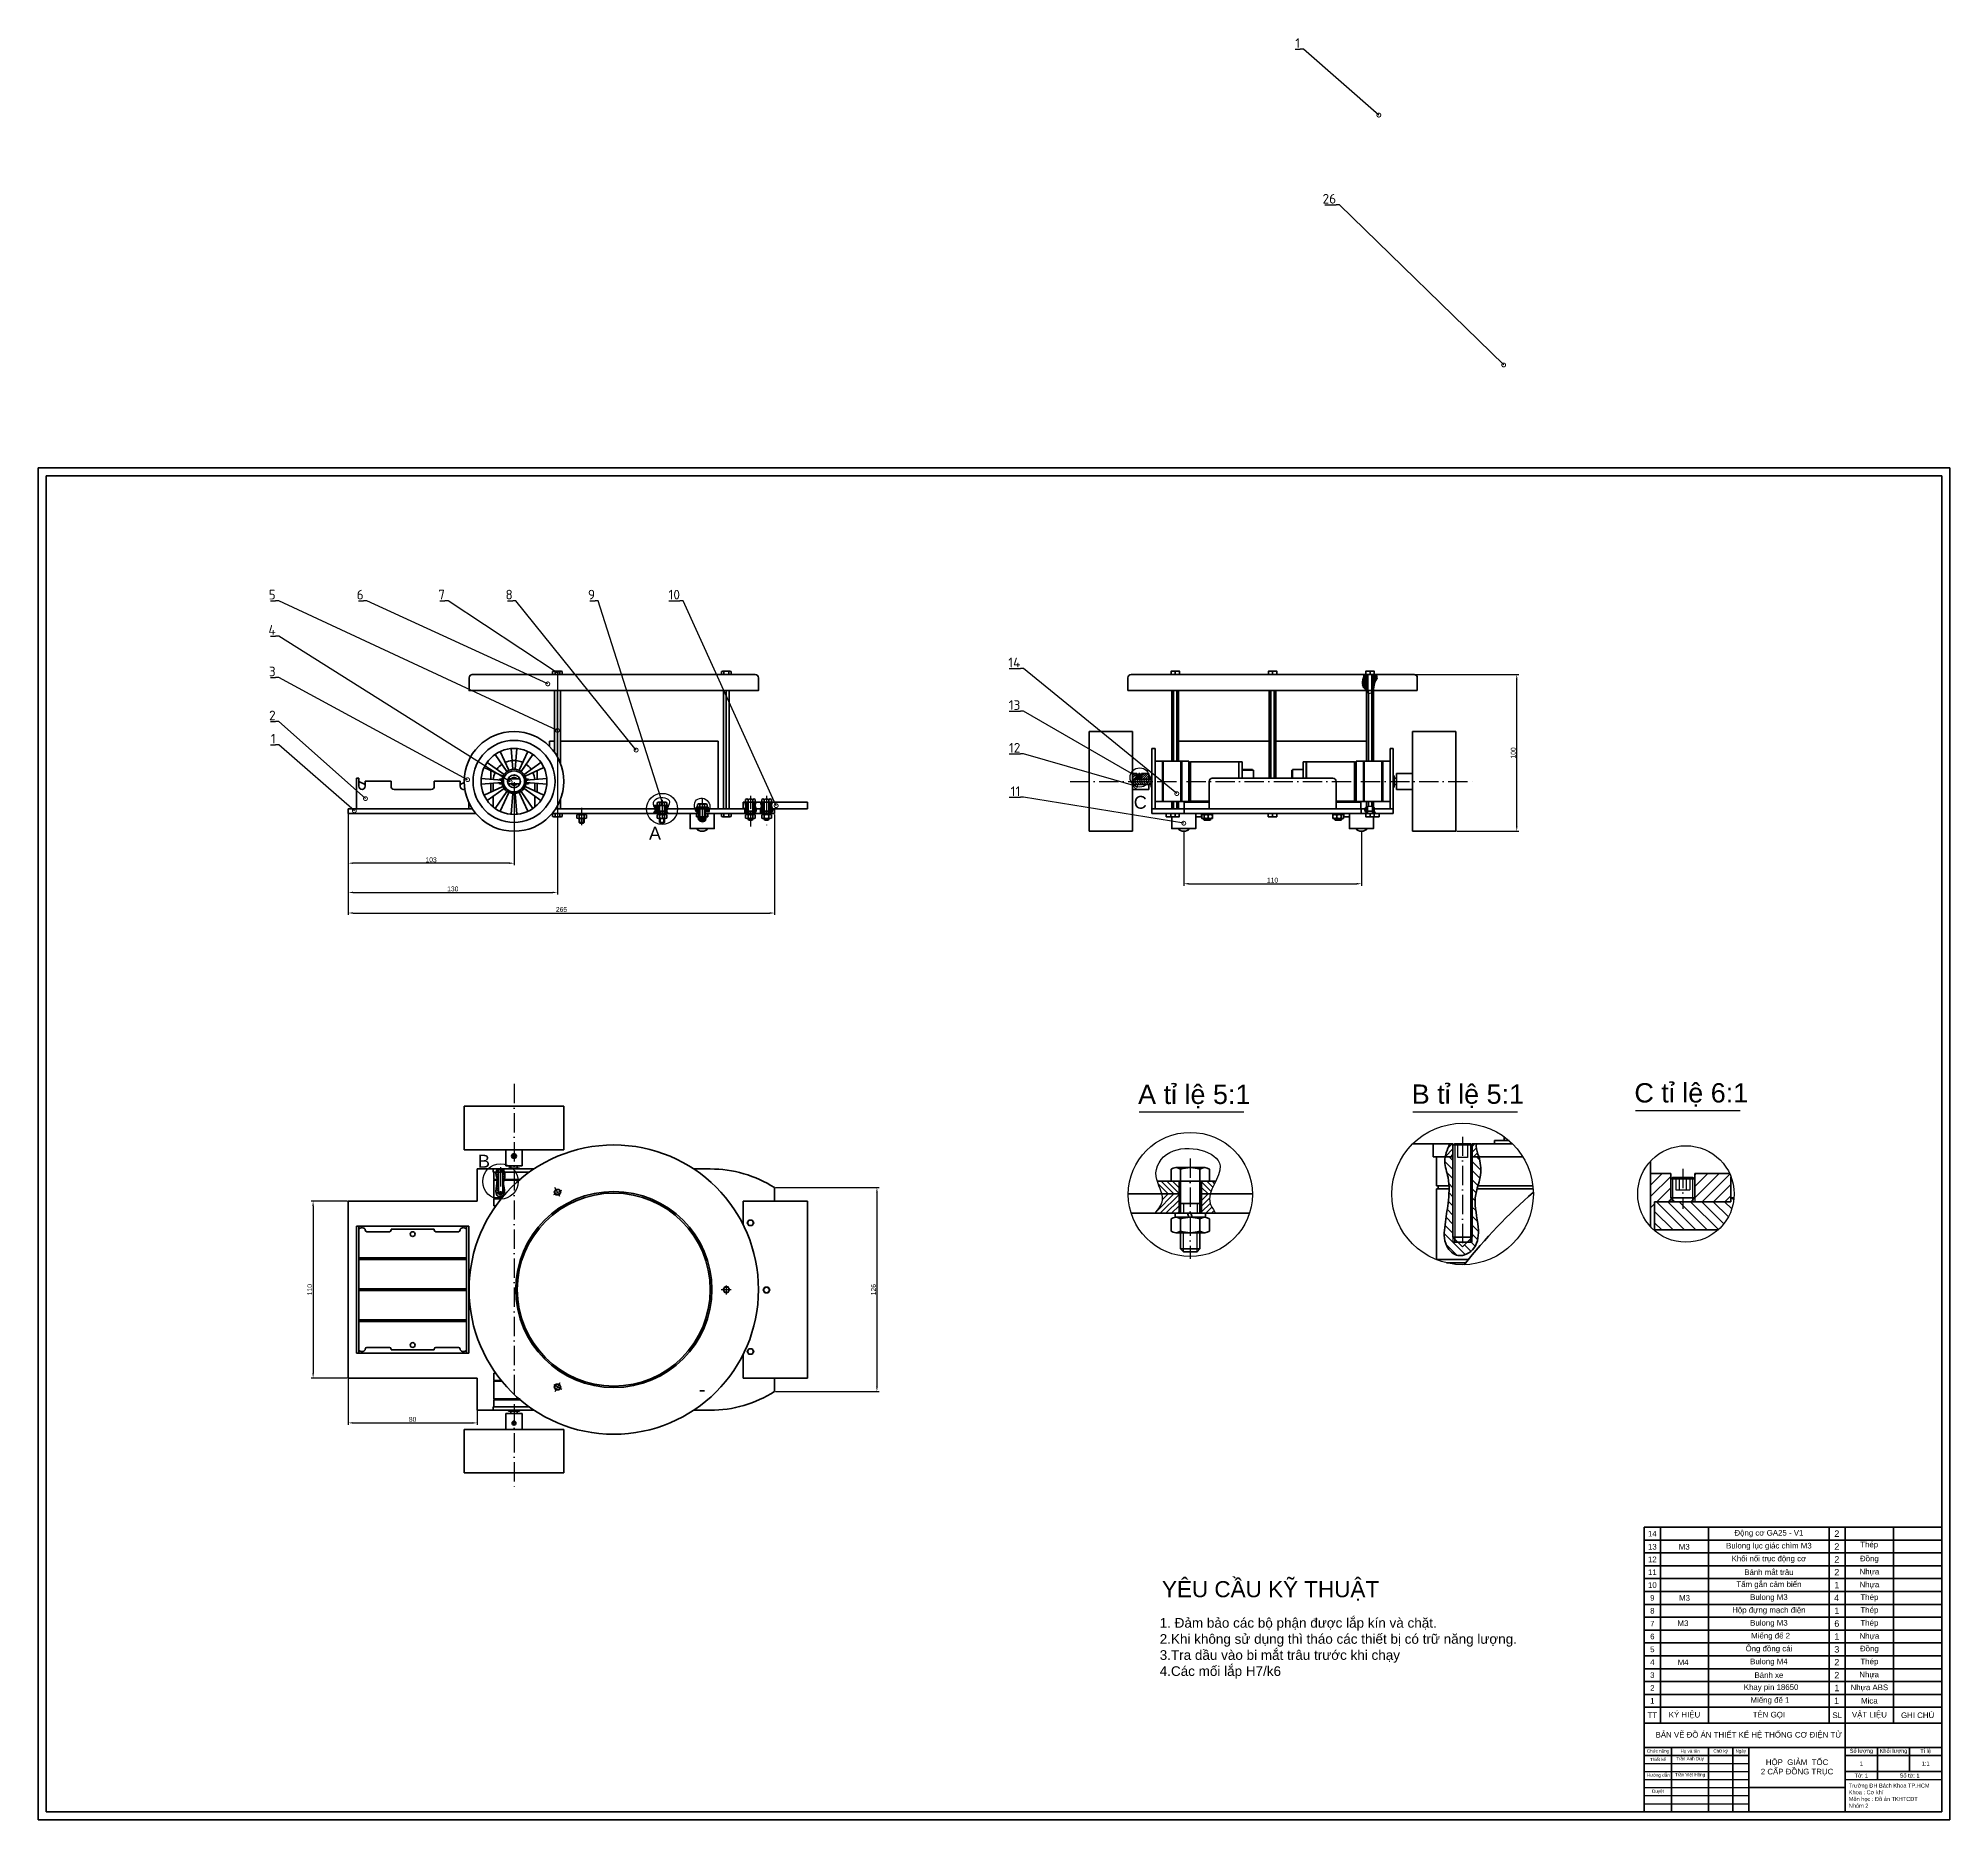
# Model space of a CAD drawing. Header units: inches. Extents: x -2446 to 6128, y -345 to 2058.
# Drawn here: x 116 to 1305, y 730 to 1838 of the extents above; entities that cross this region are included whole.
import ezdxf

# ---------------------------------------------------------------- set-up
doc = ezdxf.new("R2010")
doc.units = ezdxf.units.IN
doc.header["$MEASUREMENT"] = 0
doc.linetypes.add('ACAD_ISO02W100', pattern=[15, 12, -3])
doc.linetypes.add('ACAD_ISO10W100', pattern=[18, 12, -3, 0, -3])
doc.layers.get('0').update_dxf_attribs({"color": 1, "lineweight": 50})
for name, color, linetype, lineweight in [('0.6', 7, 'Continuous', 60), ('10_CHUTHICHDAM', 7, 'Continuous', 50), ('1_NETDAM', 7, 'Continuous', 50), ('9_DUONGCHUTHICH', 152, 'Continuous', 25), ('KHUNG MANH', 2, 'Continuous', 35), ('manh', 2, 'Continuous', 25), ('Net Dam', 3, 'Continuous', 50), ('Net Dam 2', 60, 'Continuous', 50), ('Net Dam 3', 230, 'Continuous', 50), ('Net Dam 4', 170, 'Continuous', 50), ('Net Dam BL', 30, 'Continuous', 50), ('Net Duong Tam', 190, 'ACAD_ISO10W100', 25), ('Net Dut', 4, 'ACAD_ISO02W100', 25), ('Net Nhat', 2, 'Continuous', 25), ('Net Vat Lieu', 210, 'Continuous', 25), ('vua', 41, 'Continuous', 25)]:
    doc.layers.add(name, color=color, linetype=linetype, lineweight=lineweight)
doc.styles.add('khai', font='times.ttf', dxfattribs={"height": 3.5})
doc.styles.get("Standard").update_dxf_attribs({"font": 'arial.ttf'})
doc.dimstyles.new('ISO-25', dxfattribs={"dimtxt": 3, "dimasz": 3, "dimexe": 1.25, "dimexo": 0.625, "dimtad": 1, "dimtxsty": 'Standard', "dimcen": 6, "dimadec": 0, "dimazin": 0, "dimtfac": 1, "dimtmove": 0, "dimatfit": 3, "dimfxl": 1, "dimarcsym": 0})
pattern_1 = [(45, (1737.39503, 633.25836), (-0.44194174, 0.44194174), [])]
pattern_2 = [(135, (1737.39503, 633.25836), (-0.44194174, -0.44194174), [])]
pattern_3 = [(45, (-2865.3424, -5772.8687), (-3.535534, 3.535534), [])]

# ---------------------------------------------------------------- blocks, each defined once
blk = doc.blocks.new('*U9')
at = {"layer": 'Net Dam 3'}
for p, q in [((-0.7, -6.4), (-1.8, 6.4)), ((0.7, -6.4), (1.8, 6.4))]:
    blk.add_line(p, q, dxfattribs=at)
blk = doc.blocks.new('*U10')
at = {"layer": 'Net Dam 3', "color": 0, "linetype": 'ByBlock', "lineweight": -2, "transparency": 16777216}
for p, rotation in [((-1332.3, 754.8), 29.99999999999999), ((-1318.3, 754.8), 329.9999999999999), ((-1337.4, 749.7), 59.99999999999999), ((-1313.2, 749.7), 299.9999999999999), ((-1339.3, 742.7), 90), ((-1337.4, 735.7), 120), ((-1313.2, 735.7), 240), ((-1311.3, 742.7), 269.9999999999999), ((-1332.3, 730.6), 150), ((-1325.3, 728.7), 180), ((-1318.3, 730.6), 210)]:
    blk.add_blockref('*U9', p, dxfattribs=dict(at, rotation=rotation))
blk.add_blockref('*U9', (-1325.3, 756.7), dxfattribs=at)
blk = doc.blocks.new('*D11')
at = {"layer": '9_DUONGCHUTHICH', "color": 0, "lineweight": -2, "transparency": 16777216}
for p, q in [((309, 1355.3), (309, 1292.9)), ((574.1, 1355.3), (574.1, 1292.9)), ((312, 1294.1), (571.1, 1294.1))]:
    blk.add_line(p, q, dxfattribs=at)
at = {"layer": '9_DUONGCHUTHICH', "color": 0, "transparency": 16777216}
for points in [[(312, 1294.6), (312, 1293.6), (309, 1294.1)], [(571.1, 1294.6), (571.1, 1293.6), (574.1, 1294.1)]]:
    blk.add_solid(points, dxfattribs=at)
at = {"layer": 'Defpoints', "color": 0, "transparency": 16777216}
for p in [(309, 1356), (574.1, 1356), (574.1, 1294.1)]:
    blk.add_point(p, dxfattribs=at)
at = {"layer": '9_DUONGCHUTHICH', "color": 0, "transparency": 16777216, "insert": (441.6, 1296.3), "char_height": 3, "attachment_point": 5}
blk.add_mtext('265', dxfattribs=at)
blk = doc.blocks.new('*D12')
at = {"layer": '9_DUONGCHUTHICH', "color": 0, "lineweight": -2, "transparency": 16777216}
for p, q in [((828.7, 1344.3), (828.7, 1311)), ((939.2, 1344.3), (939.2, 1311)), ((831.7, 1312.3), (936.2, 1312.3))]:
    blk.add_line(p, q, dxfattribs=at)
at = {"layer": '9_DUONGCHUTHICH', "color": 0, "transparency": 16777216}
for points in [[(831.7, 1312.8), (831.7, 1311.8), (828.7, 1312.3)], [(936.2, 1312.8), (936.2, 1311.8), (939.2, 1312.3)]]:
    blk.add_solid(points, dxfattribs=at)
at = {"layer": 'Defpoints', "color": 0, "transparency": 16777216}
for p in [(828.7, 1345), (939.2, 1345), (939.2, 1312.3)]:
    blk.add_point(p, dxfattribs=at)
at = {"layer": '9_DUONGCHUTHICH', "color": 0, "transparency": 16777216, "insert": (883.9, 1314.5), "char_height": 3, "attachment_point": 5}
blk.add_mtext('110', dxfattribs=at)
blk = doc.blocks.new('*D13')
at = {"layer": '9_DUONGCHUTHICH', "color": 0, "lineweight": -2, "transparency": 16777216}
for p, q in [((308.4, 1114.9), (285.9, 1114.9)), ((287.1, 1111.9), (287.1, 1007.8)), ((308.4, 1004.8), (285.9, 1004.8))]:
    blk.add_line(p, q, dxfattribs=at)
at = {"layer": '9_DUONGCHUTHICH', "color": 0, "transparency": 16777216}
for points in [[(286.6, 1111.9), (287.6, 1111.9), (287.1, 1114.9)], [(286.6, 1007.8), (287.6, 1007.8), (287.1, 1004.8)]]:
    blk.add_solid(points, dxfattribs=at)
at = {"layer": 'Defpoints', "color": 0, "transparency": 16777216}
for p in [(309, 1114.9), (287.1, 1004.8), (309, 1004.8)]:
    blk.add_point(p, dxfattribs=at)
at = {"layer": '9_DUONGCHUTHICH', "color": 0, "transparency": 16777216, "insert": (285, 1059.8), "char_height": 3, "attachment_point": 5, "rotation": 90}
blk.add_mtext('110', dxfattribs=at)
blk = doc.blocks.new('*D32')
at = {"layer": '9_DUONGCHUTHICH', "color": 0, "lineweight": -2, "transparency": 16777216}
for p, q in [((574.8, 1123.3), (639.1, 1123.3)), ((637.8, 1120.3), (637.8, 999.4)), ((574.8, 996.4), (639.1, 996.4))]:
    blk.add_line(p, q, dxfattribs=at)
at = {"layer": '9_DUONGCHUTHICH', "color": 0, "transparency": 16777216}
for points in [[(637.3, 1120.3), (638.3, 1120.3), (637.8, 1123.3)], [(637.3, 999.4), (638.3, 999.4), (637.8, 996.4)]]:
    blk.add_solid(points, dxfattribs=at)
at = {"layer": 'Defpoints', "color": 0, "transparency": 16777216}
for p in [(574.1, 1123.3), (574.1, 996.4), (637.8, 996.4)]:
    blk.add_point(p, dxfattribs=at)
at = {"layer": '9_DUONGCHUTHICH', "color": 0, "transparency": 16777216, "insert": (635.7, 1059.8), "char_height": 3, "attachment_point": 5, "rotation": 90}
blk.add_mtext('126', dxfattribs=at)
blk = doc.blocks.new('*D33')
at = {"layer": '9_DUONGCHUTHICH', "color": 0, "lineweight": -2, "transparency": 16777216}
for p, q in [((309, 1004.2), (309, 975.7)), ((389.1, 1004.2), (389.1, 975.7)), ((312, 976.9), (386.1, 976.9))]:
    blk.add_line(p, q, dxfattribs=at)
at = {"layer": '9_DUONGCHUTHICH', "color": 0, "transparency": 16777216}
for points in [[(312, 977.4), (312, 976.4), (309, 976.9)], [(386.1, 977.4), (386.1, 976.4), (389.1, 976.9)]]:
    blk.add_solid(points, dxfattribs=at)
at = {"layer": 'Defpoints', "color": 0, "transparency": 16777216}
for p in [(309, 1004.8), (389.1, 1004.8), (389.1, 976.9)]:
    blk.add_point(p, dxfattribs=at)
at = {"layer": '9_DUONGCHUTHICH', "color": 0, "transparency": 16777216, "insert": (349, 979.1), "char_height": 3, "attachment_point": 5}
blk.add_mtext('80', dxfattribs=at)
blk = doc.blocks.new('*D34')
at = {"layer": '9_DUONGCHUTHICH', "color": 0, "lineweight": -2, "transparency": 16777216}
for p, q in [((439.1, 1443.9), (439.1, 1305.7)), ((309, 1358.3), (309, 1305.7)), ((312, 1306.9), (436.1, 1306.9))]:
    blk.add_line(p, q, dxfattribs=at)
at = {"layer": '9_DUONGCHUTHICH', "color": 0, "transparency": 16777216}
for points in [[(312, 1307.4), (312, 1306.4), (309, 1306.9)], [(436.1, 1307.4), (436.1, 1306.4), (439.1, 1306.9)]]:
    blk.add_solid(points, dxfattribs=at)
at = {"layer": 'Defpoints', "color": 0, "transparency": 16777216}
for p in [(439.1, 1444.6), (309, 1359), (439.1, 1306.9)]:
    blk.add_point(p, dxfattribs=at)
at = {"layer": '9_DUONGCHUTHICH', "color": 0, "transparency": 16777216, "insert": (374, 1309.1), "char_height": 3, "attachment_point": 5}
blk.add_mtext('130', dxfattribs=at)
blk = doc.blocks.new('*D35')
at = {"layer": '9_DUONGCHUTHICH', "color": 0, "lineweight": -2, "transparency": 16777216}
for p, q in [((412.1, 1375.4), (412.1, 1323.8)), ((309, 1355.3), (309, 1323.8)), ((409.1, 1325.1), (312, 1325.1))]:
    blk.add_line(p, q, dxfattribs=at)
at = {"layer": '9_DUONGCHUTHICH', "color": 0, "transparency": 16777216}
for points in [[(312, 1325.6), (312, 1324.6), (309, 1325.1)], [(409.1, 1325.6), (409.1, 1324.6), (412.1, 1325.1)]]:
    blk.add_solid(points, dxfattribs=at)
at = {"layer": 'Defpoints', "color": 0, "transparency": 16777216}
for p in [(412.1, 1376), (309, 1356), (309, 1325.1)]:
    blk.add_point(p, dxfattribs=at)
at = {"layer": '9_DUONGCHUTHICH', "color": 0, "transparency": 16777216, "insert": (360.5, 1327.2), "char_height": 3, "attachment_point": 5}
blk.add_mtext('103', dxfattribs=at)
blk = doc.blocks.new('_DotSmall')
at = {"color": 0, "linetype": 'ByBlock', "const_width": 0.5}
blk.add_lwpolyline([(-0.0625, 0, 1), (0.0625, 0, 1)], format="xyb", close=True, dxfattribs=at)
blk = doc.blocks.new('*D72')
at = {"layer": '9_DUONGCHUTHICH', "color": 0, "lineweight": -2, "transparency": 16777216}
for p, q in [((972.5, 1442.5), (1037, 1442.5)), ((1035.8, 1348), (1035.8, 1439.5)), ((998.6, 1345), (1037, 1345))]:
    blk.add_line(p, q, dxfattribs=at)
at = {"layer": '9_DUONGCHUTHICH', "color": 0, "transparency": 16777216}
for points in [[(1035.3, 1439.5), (1036.3, 1439.5), (1035.8, 1442.5)], [(1035.3, 1348), (1036.3, 1348), (1035.8, 1345)]]:
    blk.add_solid(points, dxfattribs=at)
at = {"layer": 'Defpoints', "color": 0, "transparency": 16777216}
for p in [(971.9, 1442.5), (1035.8, 1442.5), (998, 1345)]:
    blk.add_point(p, dxfattribs=at)
at = {"layer": '9_DUONGCHUTHICH', "color": 0, "transparency": 16777216, "insert": (1033.6, 1393.7), "char_height": 3, "attachment_point": 5, "rotation": 90}
blk.add_mtext('100', dxfattribs=at)

msp = doc.modelspace()

# ---------------------------------------------------------------- hatches: boundary and pattern name
at = {"layer": 'Net Dam 3'}
h = msp.add_hatch(dxfattribs=at)
h.set_pattern_fill('ANSI31', color=256, scale=8, angle=90)
h.paths.add_polyline_path([(806.877, 1373.977), (808.377, 1373.977), (808.377, 1377.977), (806.877, 1377.977), (806.877, 1377.468), (801.877, 1377.468), (800.877, 1377.468), (799.877, 1377.468), (797.377, 1377.468), (797.377, 1373.977)])
h = msp.add_hatch(dxfattribs=at)
h.set_pattern_fill('ANSI31', color=256, scale=40, angle=90)
h.set_pattern_definition([(135, (-2865.3424, -5772.8687), (-3.535534, -3.535534), [])])
edge = h.paths.add_edge_path()
edge.add_arc((1141.019, 1119.32), 30, 311.966527, 355.591385)
edge.add_line((1170.93, 1117.014), (1169.044, 1117.014))
edge.add_line((1169.044, 1117.014), (1169.044, 1114.472))
edge.add_line((1169.044, 1114.472), (1144.044, 1114.472))
edge.add_line((1144.044, 1114.472), (1139.044, 1114.472))
edge.add_line((1139.044, 1114.472), (1134.044, 1114.472))
edge.add_line((1134.044, 1114.472), (1121.544, 1114.472))
edge.add_line((1121.544, 1114.472), (1121.544, 1097.014))
edge.add_line((1121.544, 1097.014), (1161.08, 1097.014))
at = {"layer": 'Net Vat Lieu'}
h = msp.add_hatch(dxfattribs=at)
h.set_pattern_fill('ANSI31', color=256, scale=5, angle=90)
h.set_pattern_definition([(135, (1752.17854, 633.25836), (-0.44194174, -0.44194174), [])])
edge = h.paths.add_edge_path()
edge.add_spline(control_points=[(940.921, 1442.467), (940.414, 1441.065), (939.446, 1438.392), (939.723, 1433.859), (942.436, 1433.304), (942.715, 1432.53), (942.733, 1432.467)], knot_values=[0, 0, 0, 0, 4.62091167, 8.8070321, 11.08219942, 11.2747271, 11.2747271, 11.2747271, 11.2747271], degree=3, periodic=0)
edge.add_line((942.733, 1432.467), (943.036, 1432.467))
edge.add_line((943.036, 1432.467), (943.036, 1442.467))
edge.add_line((943.036, 1442.467), (940.921, 1442.467))
edge = h.paths.add_edge_path()
edge.add_spline(control_points=[(946.622, 1432.467), (946.781, 1432.754), (947.501, 1434.633), (946.842, 1437.67), (949.635, 1440.226), (948.702, 1441.737), (948.508, 1442.467)], knot_values=[16.64445686, 16.64445686, 16.64445686, 16.64445686, 17.62547717, 22.63945398, 24.99692018, 27.19097171, 27.19097171, 27.19097171, 27.19097171], degree=3, periodic=0)
edge.add_line((948.508, 1442.467), (946.036, 1442.467))
edge.add_line((946.036, 1442.467), (946.036, 1432.467))
edge.add_line((946.036, 1432.467), (946.622, 1432.467))
h = msp.add_hatch(dxfattribs=at)
h.set_pattern_fill('ANSI31', color=256, scale=8)
h.paths.add_polyline_path([(799.377, 1378.95), (796.877, 1380.397), (796.877, 1375.977), (797.377, 1375.977), (797.377, 1377.468), (799.377, 1377.468), (799.377, 1377.968)])
h.paths.add_polyline_path([(799.377, 1380.308), (799.377, 1380.977), (796.877, 1380.977), (796.877, 1380.397), (799.377, 1378.95)])
h.paths.add_polyline_path([(806.877, 1380.579, 0.01800261), (806.709, 1380.977), (802.377, 1380.977), (802.377, 1380.308), (802.377, 1377.968), (802.377, 1377.468), (806.877, 1377.468), (806.877, 1377.977)])
h = msp.add_hatch(dxfattribs=at)
h.set_pattern_fill('ANSI31', color=256, scale=8)
h.paths.add_polyline_path([(799.627, 1377.718), (799.377, 1377.968), (799.377, 1377.468), (799.627, 1377.468)])
h = msp.add_hatch(dxfattribs=at)
h.set_pattern_fill('ANSI31', color=256, scale=5)
edge = h.paths.add_edge_path()
edge.add_line((502.399, 1357.467), (502.399, 1358.968))
edge.add_line((502.399, 1358.968), (499.743, 1358.968))
edge.add_spline(control_points=[(499.743, 1358.968), (499.835, 1358.631), (499.973, 1357.586), (499.199, 1356.624), (498.669, 1355.967)], knot_values=[0, 0, 0, 0, 1.07366183, 3.3974099, 3.3974099, 3.3974099, 3.3974099], degree=3, periodic=0)
edge.add_line((498.669, 1355.967), (501.944, 1355.967))
edge.add_line((501.944, 1355.967), (502.399, 1355.967))
edge.add_line((502.399, 1355.967), (502.399, 1357.467))
edge = h.paths.add_edge_path()
edge.add_spline(control_points=[(508.106, 1355.967), (507.807, 1356.493), (507.019, 1357.399), (507.11, 1358.461), (507.252, 1358.968)], knot_values=[23.06315938, 23.06315938, 23.06315938, 23.06315938, 24.84670038, 26.38438931, 26.38438931, 26.38438931, 26.38438931], degree=3, periodic=0)
edge.add_line((507.252, 1358.968), (505.899, 1358.968))
edge.add_line((505.899, 1358.968), (505.899, 1357.467))
edge.add_line((505.899, 1357.467), (505.899, 1355.967))
edge.add_line((505.899, 1355.967), (506.524, 1355.967))
edge.add_line((506.524, 1355.967), (508.106, 1355.967))
h = msp.add_hatch(dxfattribs=at)
h.set_pattern_fill('ANSI31', color=256, scale=5, angle=90)
edge = h.paths.add_edge_path()
edge.add_line((502.399, 1358.968), (502.399, 1360.944))
edge.add_line((502.399, 1360.944), (499.009, 1360.945))
edge.add_spline(control_points=[(499.009, 1360.945), (499.227, 1360.268), (499.571, 1359.606), (499.743, 1358.968)], knot_values=[3.3974099, 3.3974099, 3.3974099, 3.3974099, 5.42835519, 5.42835519, 5.42835519, 5.42835519], degree=3, periodic=0)
edge.add_line((499.743, 1358.968), (502.399, 1358.968))
edge = h.paths.add_edge_path()
edge.add_line((505.899, 1358.968), (507.252, 1358.968))
edge.add_spline(control_points=[(507.252, 1358.968), (507.432, 1359.614), (507.772, 1360.285), (508.087, 1360.942)], knot_values=[21.10305273, 21.10305273, 21.10305273, 21.10305273, 23.06315938, 23.06315938, 23.06315938, 23.06315938], degree=3, periodic=0)
edge.add_line((508.087, 1360.942), (505.899, 1360.943))
edge.add_line((505.899, 1360.943), (505.899, 1358.968))
h = msp.add_hatch(dxfattribs=at)
h.set_pattern_fill('ANSI31', color=256, scale=5)
h.set_pattern_definition(pattern_1)
edge = h.paths.add_edge_path()
edge.add_line((527.325, 1358.968), (525.326, 1358.968))
edge.add_line((525.326, 1358.968), (524.495, 1358.968))
edge.add_spline(control_points=[(524.495, 1358.968), (524.616, 1358.381), (524.844, 1357.278), (526.513, 1356.903), (526.702, 1356.263), (526.709, 1355.967)], knot_values=[0, 0, 0, 0, 1.66518415, 3.13294214, 4.09890115, 4.09890115, 4.09890115, 4.09890115], degree=3, periodic=0)
edge.add_line((526.709, 1355.967), (527.325, 1355.967))
edge.add_line((527.325, 1355.967), (527.325, 1358.968))
edge = h.paths.add_edge_path()
edge.add_spline(control_points=[(531.289, 1355.967), (531.158, 1356.708), (531.168, 1357.805), (534.11, 1356.731), (533.643, 1358.352), (533.567, 1358.968)], knot_values=[15.96688482, 15.96688482, 15.96688482, 15.96688482, 17.89526543, 19.76506994, 21.3883586, 21.3883586, 21.3883586, 21.3883586], degree=3, periodic=0)
edge.add_line((533.567, 1358.968), (532.926, 1358.968))
edge.add_line((532.926, 1358.968), (530.927, 1358.968))
edge.add_line((530.927, 1358.968), (530.927, 1355.967))
edge.add_line((530.927, 1355.967), (531.289, 1355.967))
h = msp.add_hatch(dxfattribs=at)
h.set_pattern_fill('ANSI31', color=256, scale=5, angle=90)
h.set_pattern_definition(pattern_2)
edge = h.paths.add_edge_path()
edge.add_line((527.325, 1353.967), (527.325, 1355.967))
edge.add_line((527.325, 1355.967), (526.709, 1355.967))
edge.add_spline(control_points=[(526.709, 1355.967), (526.729, 1355.165), (525.448, 1352.205), (530.289, 1349.758), (532.092, 1352.895), (531.419, 1355.231), (531.289, 1355.967)], knot_values=[4.09890115, 4.09890115, 4.09890115, 4.09890115, 6.71304796, 11.09030737, 14.05176257, 15.96688482, 15.96688482, 15.96688482, 15.96688482], degree=3, periodic=0)
edge.add_line((531.289, 1355.967), (530.927, 1355.967))
edge.add_line((530.927, 1355.967), (530.927, 1353.967))
edge.add_line((530.927, 1353.967), (527.325, 1353.967))
h = msp.add_hatch(dxfattribs=at)
h.set_pattern_fill('ANSI31', color=256, scale=5)
h.set_pattern_definition(pattern_1)
edge = h.paths.add_edge_path()
edge.add_line((557.391, 1358.968), (555.677, 1358.968))
edge.add_spline(control_points=[(555.677, 1358.968), (555.552, 1358.611), (555.24, 1357.62), (555.493, 1356.483), (555.922, 1355.984), (555.938, 1355.967)], knot_values=[4.16957632, 4.16957632, 4.16957632, 4.16957632, 5.28311576, 7.19353697, 7.26377964, 7.26377964, 7.26377964, 7.26377964], degree=3, periodic=0)
edge.add_line((555.938, 1355.967), (556.766, 1355.967))
edge.add_line((556.766, 1355.967), (557.391, 1355.967))
edge.add_line((557.391, 1355.967), (557.391, 1358.968))
edge = h.paths.add_edge_path()
edge.add_spline(control_points=[(562.151, 1355.967), (562.225, 1356.763), (562.917, 1357.745), (562.737, 1358.742), (562.673, 1358.968)], knot_values=[4.13783911, 4.13783911, 4.13783911, 4.13783911, 6.54488303, 7.24848618, 7.24848618, 7.24848618, 7.24848618], degree=3, periodic=0)
edge.add_line((562.673, 1358.968), (560.891, 1358.968))
edge.add_line((560.891, 1358.968), (560.891, 1355.967))
edge.add_line((560.891, 1355.967), (561.516, 1355.967))
edge.add_line((561.516, 1355.967), (562.151, 1355.967))
edge = h.paths.add_edge_path()
edge.add_line((567.396, 1358.968), (565.412, 1358.968))
edge.add_spline(control_points=[(565.412, 1358.968), (565.287, 1358.611), (564.974, 1357.62), (565.227, 1356.483), (565.657, 1355.984), (565.673, 1355.967)], knot_values=[4.16957632, 4.16957632, 4.16957632, 4.16957632, 5.28311576, 7.19353697, 7.26377964, 7.26377964, 7.26377964, 7.26377964], degree=3, periodic=0)
edge.add_line((565.673, 1355.967), (566.771, 1355.967))
edge.add_line((566.771, 1355.967), (567.396, 1355.967))
edge.add_line((567.396, 1355.967), (567.396, 1358.968))
edge = h.paths.add_edge_path()
edge.add_spline(control_points=[(572.344, 1355.967), (572.419, 1356.763), (573.11, 1357.745), (572.93, 1358.742), (572.866, 1358.968)], knot_values=[4.13783911, 4.13783911, 4.13783911, 4.13783911, 6.54488303, 7.24848618, 7.24848618, 7.24848618, 7.24848618], degree=3, periodic=0)
edge.add_line((572.866, 1358.968), (570.896, 1358.968))
edge.add_line((570.896, 1358.968), (570.896, 1355.967))
edge.add_line((570.896, 1355.967), (571.521, 1355.967))
edge.add_line((571.521, 1355.967), (572.344, 1355.967))
h = msp.add_hatch(dxfattribs=at)
h.set_pattern_fill('ANSI31', color=256, scale=5, angle=90)
h.set_pattern_definition(pattern_2)
edge = h.paths.add_edge_path()
edge.add_spline(control_points=[(555.395, 1362.968), (555.773, 1362.108), (556.37, 1360.753), (555.849, 1359.456), (555.677, 1358.968)], knot_values=[0, 0, 0, 0, 2.6475106, 4.16957632, 4.16957632, 4.16957632, 4.16957632], degree=3, periodic=0)
edge.add_line((555.677, 1358.968), (557.391, 1358.968))
edge.add_line((557.391, 1358.968), (557.391, 1362.968))
edge.add_line((557.391, 1362.968), (556.141, 1362.968))
edge.add_line((556.141, 1362.968), (555.395, 1362.968))
edge = h.paths.add_edge_path()
edge.add_spline(control_points=[(562.673, 1358.968), (562.491, 1359.612), (561.733, 1360.951), (562.321, 1362.282), (562.624, 1362.968)], knot_values=[0, 0, 0, 0, 2.0050951, 4.13783911, 4.13783911, 4.13783911, 4.13783911], degree=3, periodic=0)
edge.add_line((562.624, 1362.968), (562.141, 1362.968))
edge.add_line((562.141, 1362.968), (560.891, 1362.968))
edge.add_line((560.891, 1362.968), (560.891, 1358.968))
edge.add_line((560.891, 1358.968), (562.673, 1358.968))
edge = h.paths.add_edge_path()
edge.add_spline(control_points=[(565.13, 1362.968), (565.508, 1362.108), (566.104, 1360.753), (565.583, 1359.456), (565.412, 1358.968)], knot_values=[0, 0, 0, 0, 2.6475106, 4.16957632, 4.16957632, 4.16957632, 4.16957632], degree=3, periodic=0)
edge.add_line((565.412, 1358.968), (567.396, 1358.968))
edge.add_line((567.396, 1358.968), (567.396, 1362.968))
edge.add_line((567.396, 1362.968), (566.146, 1362.968))
edge.add_line((566.146, 1362.968), (565.13, 1362.968))
edge = h.paths.add_edge_path()
edge.add_spline(control_points=[(572.866, 1358.968), (572.685, 1359.612), (571.926, 1360.951), (572.515, 1362.282), (572.818, 1362.968)], knot_values=[0, 0, 0, 0, 2.0050951, 4.13783911, 4.13783911, 4.13783911, 4.13783911], degree=3, periodic=0)
edge.add_line((572.818, 1362.968), (572.146, 1362.968))
edge.add_line((572.146, 1362.968), (570.896, 1362.968))
edge.add_line((570.896, 1362.968), (570.896, 1358.968))
edge.add_line((570.896, 1358.968), (572.866, 1358.968))
h = msp.add_hatch(dxfattribs=at)
h.set_pattern_fill('ANSI31', color=256, scale=6)
edge = h.paths.add_edge_path()
edge.add_line((942.416, 1358.968), (941.339, 1358.968))
edge.add_spline(control_points=[(941.339, 1358.968), (941.244, 1358.652), (941.128, 1357.467), (941.883, 1356.591), (942.421, 1355.967)], knot_values=[0, 0, 0, 0, 0.9479307, 3.28983185, 3.28983185, 3.28983185, 3.28983185], degree=3, periodic=0)
edge.add_line((942.421, 1355.967), (942.836, 1355.967))
edge.add_line((942.836, 1355.967), (942.836, 1357.467))
edge.add_line((942.836, 1357.467), (942.416, 1357.467))
edge.add_line((942.416, 1357.467), (942.416, 1358.968))
edge = h.paths.add_edge_path()
edge.add_spline(control_points=[(947.598, 1355.967), (947.667, 1356.159), (947.914, 1356.67), (946.964, 1357.458), (947.098, 1358.433), (947.121, 1358.968)], knot_values=[10.51987986, 10.51987986, 10.51987986, 10.51987986, 11.1091048, 12.04632369, 13.60357444, 13.60357444, 13.60357444, 13.60357444], degree=3, periodic=0)
edge.add_line((947.121, 1358.968), (946.656, 1358.968))
edge.add_line((946.656, 1358.968), (946.656, 1357.467))
edge.add_line((946.656, 1357.467), (946.236, 1357.467))
edge.add_line((946.236, 1357.467), (946.236, 1355.967))
edge.add_line((946.236, 1355.967), (947.193, 1355.967))
edge.add_line((947.193, 1355.967), (947.598, 1355.967))
h = msp.add_hatch(dxfattribs=at)
h.set_pattern_fill('ANSI31', color=256, scale=32, angle=90)
h.set_pattern_definition([(135, (-612.403, -3389.001), (-2.828427, -2.828427), [])])
edge = h.paths.add_edge_path()
edge.add_line((996.121, 1142.486), (991.332, 1142.486))
edge.add_spline(control_points=[(991.332, 1142.486), (991.3, 1142.311), (991.271, 1142.136), (991.244, 1141.961)], knot_values=[2.07418005, 2.07418005, 2.07418005, 2.07418005, 2.2096681, 2.2096681, 2.2096681, 2.2096681], degree=3, periodic=0)
edge.add_spline(control_points=[(991.244, 1141.961), (991.186, 1141.584), (991.141, 1141.207), (991.111, 1140.829)], knot_values=[2.2096681, 2.2096681, 2.2096681, 2.2096681, 2.50183106, 2.50183106, 2.50183106, 2.50183106], degree=3, periodic=0)
edge.add_spline(control_points=[(991.111, 1140.829), (991.081, 1140.462), (991.065, 1140.094), (991.063, 1139.726)], knot_values=[2.50183106, 2.50183106, 2.50183106, 2.50183106, 2.78596118, 2.78596118, 2.78596118, 2.78596118], degree=3, periodic=0)
edge.add_spline(control_points=[(991.063, 1139.726), (991.063, 1139.663), (991.065, 1139.291), (991.082, 1138.919), (991.105, 1138.609)], knot_values=[2.78596118, 2.78596118, 2.78596118, 2.78596118, 2.83471713, 3.07343188, 3.07343188, 3.07343188, 3.07343188], degree=3, periodic=0)
edge.add_spline(control_points=[(991.105, 1138.609), (991.146, 1138.08), (991.213, 1137.55), (991.3, 1137.019)], knot_values=[3.07343188, 3.07343188, 3.07343188, 3.07343188, 3.48159607, 3.48159607, 3.48159607, 3.48159607], degree=3, periodic=0)
edge.add_spline(control_points=[(991.3, 1137.019), (991.397, 1136.432), (991.518, 1135.844), (991.653, 1135.255)], knot_values=[3.48159607, 3.48159607, 3.48159607, 3.48159607, 3.93302832, 3.93302832, 3.93302832, 3.93302832], degree=3, periodic=0)
edge.add_spline(control_points=[(991.653, 1135.255), (991.78, 1134.697), (991.921, 1134.137), (992.066, 1133.576)], knot_values=[3.93302832, 3.93302832, 3.93302832, 3.93302832, 4.36113834, 4.36113834, 4.36113834, 4.36113834], degree=3, periodic=0)
edge.add_spline(control_points=[(992.066, 1133.576), (992.323, 1132.579), (992.592, 1131.578), (992.826, 1130.573)], knot_values=[4.36113834, 4.36113834, 4.36113834, 4.36113834, 5.12251242, 5.12251242, 5.12251242, 5.12251242], degree=3, periodic=0)
edge.add_spline(control_points=[(992.826, 1130.573), (992.909, 1130.216), (993.067, 1129.494), (993.199, 1128.769), (993.258, 1128.402)], knot_values=[5.12251242, 5.12251242, 5.12251242, 5.12251242, 5.39273435, 5.6690512, 5.6690512, 5.6690512, 5.6690512], degree=3, periodic=0)
edge.add_spline(control_points=[(993.258, 1128.402), (993.386, 1127.617), (993.483, 1126.83), (993.554, 1126.041)], knot_values=[5.6690512, 5.6690512, 5.6690512, 5.6690512, 6.25996944, 6.25996944, 6.25996944, 6.25996944], degree=3, periodic=0)
edge.add_spline(control_points=[(993.554, 1126.041), (993.601, 1125.523), (993.636, 1125.005), (993.661, 1124.486)], knot_values=[6.25996944, 6.25996944, 6.25996944, 6.25996944, 6.64809389, 6.64809389, 6.64809389, 6.64809389], degree=3, periodic=0)
edge.add_spline(control_points=[(993.661, 1124.486), (993.684, 1124.021), (993.698, 1123.555), (993.705, 1123.09)], knot_values=[6.64809389, 6.64809389, 6.64809389, 6.64809389, 6.99580892, 6.99580892, 6.99580892, 6.99580892], degree=3, periodic=0)
edge.add_spline(control_points=[(993.705, 1123.09), (993.708, 1122.888), (993.709, 1122.687), (993.709, 1122.486)], knot_values=[6.99580892, 6.99580892, 6.99580892, 6.99580892, 7.14627084, 7.14627084, 7.14627084, 7.14627084], degree=3, periodic=0)
edge.add_spline(control_points=[(993.709, 1122.486), (993.711, 1121.479), (993.679, 1120.472), (993.622, 1119.467)], knot_values=[7.14627084, 7.14627084, 7.14627084, 7.14627084, 7.89816204, 7.89816204, 7.89816204, 7.89816204], degree=3, periodic=0)
edge.add_spline(control_points=[(993.622, 1119.467), (993.555, 1118.296), (993.455, 1117.127), (993.334, 1115.964)], knot_values=[7.89816204, 7.89816204, 7.89816204, 7.89816204, 8.77348878, 8.77348878, 8.77348878, 8.77348878], degree=3, periodic=0)
edge.add_spline(control_points=[(993.334, 1115.964), (993.251, 1115.168), (993.065, 1113.584), (992.856, 1112.012), (992.748, 1111.229)], knot_values=[8.77348878, 8.77348878, 8.77348878, 8.77348878, 9.37178586, 9.96859918, 9.96859918, 9.96859918, 9.96859918], degree=3, periodic=0)
edge.add_spline(control_points=[(992.748, 1111.229), (992.651, 1110.521), (992.55, 1109.814), (992.447, 1109.108)], knot_values=[9.96859918, 9.96859918, 9.96859918, 9.96859918, 10.50764945, 10.50764945, 10.50764945, 10.50764945], degree=3, periodic=0)
edge.add_spline(control_points=[(992.447, 1109.108), (992.094, 1106.676), (991.72, 1104.244), (991.383, 1101.763)], knot_values=[10.50764945, 10.50764945, 10.50764945, 10.50764945, 12.36318447, 12.36318447, 12.36318447, 12.36318447], degree=3, periodic=0)
edge.add_spline(control_points=[(991.383, 1101.763), (991.312, 1101.248), (991.215, 1100.514), (991.122, 1099.775), (991.095, 1099.557)], knot_values=[12.36318447, 12.36318447, 12.36318447, 12.36318447, 12.74831509, 12.90953738, 12.90953738, 12.90953738, 12.90953738], degree=3, periodic=0)
edge.add_spline(control_points=[(991.095, 1099.557), (991, 1098.78), (990.912, 1097.999), (990.844, 1097.218)], knot_values=[12.90953738, 12.90953738, 12.90953738, 12.90953738, 13.48274126, 13.48274126, 13.48274126, 13.48274126], degree=3, periodic=0)
edge.add_spline(control_points=[(990.844, 1097.218), (990.767, 1096.326), (990.716, 1095.433), (990.708, 1094.545)], knot_values=[13.48274126, 13.48274126, 13.48274126, 13.48274126, 14.13683585, 14.13683585, 14.13683585, 14.13683585], degree=3, periodic=0)
edge.add_spline(control_points=[(990.708, 1094.545), (990.704, 1094.067), (990.713, 1093.591), (990.737, 1093.117)], knot_values=[14.13683585, 14.13683585, 14.13683585, 14.13683585, 14.48919359, 14.48919359, 14.48919359, 14.48919359], degree=3, periodic=0)
edge.add_spline(control_points=[(990.737, 1093.117), (990.757, 1092.719), (990.788, 1092.324), (990.832, 1091.931)], knot_values=[14.48919359, 14.48919359, 14.48919359, 14.48919359, 14.78422925, 14.78422925, 14.78422925, 14.78422925], degree=3, periodic=0)
edge.add_spline(control_points=[(990.832, 1091.931), (990.867, 1091.615), (990.91, 1091.3), (990.962, 1090.986)], knot_values=[14.78422925, 14.78422925, 14.78422925, 14.78422925, 15.02169444, 15.02169444, 15.02169444, 15.02169444], degree=3, periodic=0)
edge.add_spline(control_points=[(990.962, 1090.986), (991.027, 1090.593), (991.107, 1090.201), (991.202, 1089.813)], knot_values=[15.02169444, 15.02169444, 15.02169444, 15.02169444, 15.32033211, 15.32033211, 15.32033211, 15.32033211], degree=3, periodic=0)
edge.add_spline(control_points=[(991.202, 1089.813), (991.277, 1089.508), (991.362, 1089.205), (991.458, 1088.904)], knot_values=[15.32033211, 15.32033211, 15.32033211, 15.32033211, 15.55544549, 15.55544549, 15.55544549, 15.55544549], degree=3, periodic=0)
edge.add_spline(control_points=[(991.458, 1088.904), (991.563, 1088.572), (991.682, 1088.243), (991.814, 1087.918)], knot_values=[15.55544549, 15.55544549, 15.55544549, 15.55544549, 15.8145383, 15.8145383, 15.8145383, 15.8145383], degree=3, periodic=0)
edge.add_spline(control_points=[(991.814, 1087.918), (991.953, 1087.574), (992.11, 1087.232), (992.283, 1086.893), (992.284, 1086.891)], knot_values=[15.8145383, 15.8145383, 15.8145383, 15.8145383, 16.08787863, 16.08984773, 16.08984773, 16.08984773, 16.08984773], degree=3, periodic=0)
edge.add_spline(control_points=[(992.284, 1086.891), (992.437, 1086.593), (992.603, 1086.299), (992.781, 1086.009)], knot_values=[16.08984773, 16.08984773, 16.08984773, 16.08984773, 16.33206481, 16.33206481, 16.33206481, 16.33206481], degree=3, periodic=0)
edge.add_spline(control_points=[(992.781, 1086.009), (992.996, 1085.66), (993.23, 1085.318), (993.479, 1084.988)], knot_values=[16.33206481, 16.33206481, 16.33206481, 16.33206481, 16.62451276, 16.62451276, 16.62451276, 16.62451276], degree=3, periodic=0)
edge.add_spline(control_points=[(993.479, 1084.988), (993.685, 1084.714), (993.903, 1084.448), (994.131, 1084.191)], knot_values=[16.62451276, 16.62451276, 16.62451276, 16.62451276, 16.86688096, 16.86688096, 16.86688096, 16.86688096], degree=3, periodic=0)
edge.add_spline(control_points=[(994.131, 1084.191), (994.336, 1083.96), (994.55, 1083.737), (994.771, 1083.523)], knot_values=[16.86688096, 16.86688096, 16.86688096, 16.86688096, 17.08557631, 17.08557631, 17.08557631, 17.08557631], degree=3, periodic=0)
edge.add_spline(control_points=[(994.771, 1083.523), (994.955, 1083.345), (995.144, 1083.174), (995.337, 1083.01)], knot_values=[17.08557631, 17.08557631, 17.08557631, 17.08557631, 17.26730634, 17.26730634, 17.26730634, 17.26730634], degree=3, periodic=0)
edge.add_spline(control_points=[(995.337, 1083.01), (995.492, 1082.879), (995.65, 1082.753), (995.811, 1082.632)], knot_values=[17.26730634, 17.26730634, 17.26730634, 17.26730634, 17.41284601, 17.41284601, 17.41284601, 17.41284601], degree=3, periodic=0)
edge.add_spline(control_points=[(995.811, 1082.632), (995.945, 1082.531), (996.082, 1082.433), (996.219, 1082.34)], knot_values=[17.41284601, 17.41284601, 17.41284601, 17.41284601, 17.53414057, 17.53414057, 17.53414057, 17.53414057], degree=3, periodic=0)
edge.add_spline(control_points=[(996.219, 1082.34), (996.386, 1082.227), (996.554, 1082.12), (996.726, 1082.019)], knot_values=[17.53414057, 17.53414057, 17.53414057, 17.53414057, 17.68026743, 17.68026743, 17.68026743, 17.68026743], degree=3, periodic=0)
edge.add_spline(control_points=[(996.726, 1082.019), (996.867, 1081.936), (997.01, 1081.857), (997.155, 1081.782)], knot_values=[17.68026743, 17.68026743, 17.68026743, 17.68026743, 17.80098898, 17.80098898, 17.80098898, 17.80098898], degree=3, periodic=0)
edge.add_spline(control_points=[(997.155, 1081.782), (997.331, 1081.691), (997.509, 1081.607), (997.69, 1081.53)], knot_values=[17.80098898, 17.80098898, 17.80098898, 17.80098898, 17.94785958, 17.94785958, 17.94785958, 17.94785958], degree=3, periodic=0)
edge.add_spline(control_points=[(997.69, 1081.53), (997.837, 1081.466), (997.986, 1081.408), (998.136, 1081.354)], knot_values=[17.94785958, 17.94785958, 17.94785958, 17.94785958, 18.06791691, 18.06791691, 18.06791691, 18.06791691], degree=3, periodic=0)
edge.add_spline(control_points=[(998.136, 1081.354), (998.321, 1081.288), (998.507, 1081.229), (998.695, 1081.179)], knot_values=[18.06791691, 18.06791691, 18.06791691, 18.06791691, 18.21562706, 18.21562706, 18.21562706, 18.21562706], degree=3, periodic=0)
edge.add_spline(control_points=[(998.695, 1081.179), (998.847, 1081.138), (999.001, 1081.102), (999.155, 1081.072)], knot_values=[18.21562706, 18.21562706, 18.21562706, 18.21562706, 18.33497028, 18.33497028, 18.33497028, 18.33497028], degree=3, periodic=0)
edge.add_spline(control_points=[(999.155, 1081.072), (999.207, 1081.062), (999.379, 1081.03), (999.552, 1081.005), (999.673, 1080.991)], knot_values=[18.33497028, 18.33497028, 18.33497028, 18.33497028, 18.37509967, 18.4679842, 18.4679842, 18.4679842, 18.4679842], degree=3, periodic=0)
edge.add_spline(control_points=[(999.673, 1080.991), (999.849, 1080.97), (1000.025, 1080.957), (1000.203, 1080.949)], knot_values=[18.4679842, 18.4679842, 18.4679842, 18.4679842, 18.60212495, 18.60212495, 18.60212495, 18.60212495], degree=3, periodic=0)
edge.add_spline(control_points=[(1000.203, 1080.949), (1000.36, 1080.943), (1000.519, 1080.942), (1000.678, 1080.946)], knot_values=[18.60212495, 18.60212495, 18.60212495, 18.60212495, 18.72163296, 18.72163296, 18.72163296, 18.72163296], degree=3, periodic=0)
edge.add_spline(control_points=[(1000.678, 1080.946), (1000.874, 1080.95), (1001.07, 1080.963), (1001.267, 1080.982)], knot_values=[18.72163296, 18.72163296, 18.72163296, 18.72163296, 18.86918535, 18.86918535, 18.86918535, 18.86918535], degree=3, periodic=0)
edge.add_spline(control_points=[(1001.267, 1080.982), (1001.428, 1080.998), (1001.588, 1081.019), (1001.749, 1081.045)], knot_values=[18.86918535, 18.86918535, 18.86918535, 18.86918535, 18.98934711, 18.98934711, 18.98934711, 18.98934711], degree=3, periodic=0)
edge.add_spline(control_points=[(1001.749, 1081.045), (1001.945, 1081.076), (1002.141, 1081.114), (1002.337, 1081.158)], knot_values=[18.98934711, 18.98934711, 18.98934711, 18.98934711, 19.13615511, 19.13615511, 19.13615511, 19.13615511], degree=3, periodic=0)
edge.add_spline(control_points=[(1002.337, 1081.158), (1002.577, 1081.213), (1002.817, 1081.278), (1003.055, 1081.352)], knot_values=[19.13615511, 19.13615511, 19.13615511, 19.13615511, 19.31638555, 19.31638555, 19.31638555, 19.31638555], degree=3, periodic=0)
edge.add_spline(control_points=[(1003.055, 1081.352), (1003.251, 1081.413), (1003.445, 1081.48), (1003.638, 1081.553)], knot_values=[19.31638555, 19.31638555, 19.31638555, 19.31638555, 19.46394984, 19.46394984, 19.46394984, 19.46394984], degree=3, periodic=0)
edge.add_spline(control_points=[(1003.638, 1081.553), (1004.146, 1081.744), (1004.646, 1081.976), (1005.132, 1082.244)], knot_values=[19.46394984, 19.46394984, 19.46394984, 19.46394984, 19.85161034, 19.85161034, 19.85161034, 19.85161034], degree=3, periodic=0)
edge.add_spline(control_points=[(1005.132, 1082.244), (1005.406, 1082.395), (1005.676, 1082.557), (1005.94, 1082.729)], knot_values=[19.85161034, 19.85161034, 19.85161034, 19.85161034, 20.0707293, 20.0707293, 20.0707293, 20.0707293], degree=3, periodic=0)
edge.add_spline(control_points=[(1005.94, 1082.729), (1006.232, 1082.919), (1006.516, 1083.122), (1006.792, 1083.335)], knot_values=[20.0707293, 20.0707293, 20.0707293, 20.0707293, 20.31274659, 20.31274659, 20.31274659, 20.31274659], degree=3, periodic=0)
edge.add_spline(control_points=[(1006.792, 1083.335), (1007.127, 1083.593), (1007.449, 1083.867), (1007.756, 1084.154)], knot_values=[20.31274659, 20.31274659, 20.31274659, 20.31274659, 20.6059438, 20.6059438, 20.6059438, 20.6059438], degree=3, periodic=0)
edge.add_spline(control_points=[(1007.756, 1084.154), (1008.008, 1084.39), (1008.25, 1084.635), (1008.481, 1084.888)], knot_values=[20.6059438, 20.6059438, 20.6059438, 20.6059438, 20.8473129, 20.8473129, 20.8473129, 20.8473129], degree=3, periodic=0)
edge.add_spline(control_points=[(1008.481, 1084.888), (1008.72, 1085.15), (1008.955, 1085.431), (1009.174, 1085.719), (1009.182, 1085.729)], knot_values=[20.8473129, 20.8473129, 20.8473129, 20.8473129, 21.09838181, 21.10755211, 21.10755211, 21.10755211, 21.10755211], degree=3, periodic=0)
edge.add_spline(control_points=[(1009.182, 1085.729), (1009.351, 1085.95), (1009.51, 1086.176), (1009.66, 1086.406)], knot_values=[21.10755211, 21.10755211, 21.10755211, 21.10755211, 21.30812852, 21.30812852, 21.30812852, 21.30812852], degree=3, periodic=0)
edge.add_spline(control_points=[(1009.66, 1086.406), (1009.77, 1086.573), (1009.875, 1086.742), (1009.975, 1086.913)], knot_values=[21.30812852, 21.30812852, 21.30812852, 21.30812852, 21.45419021, 21.45419021, 21.45419021, 21.45419021], degree=3, periodic=0)
edge.add_spline(control_points=[(1009.975, 1086.913), (1010.139, 1087.194), (1010.292, 1087.479), (1010.432, 1087.77)], knot_values=[21.45419021, 21.45419021, 21.45419021, 21.45419021, 21.6938726, 21.6938726, 21.6938726, 21.6938726], degree=3, periodic=0)
edge.add_spline(control_points=[(1010.432, 1087.77), (1010.563, 1088.038), (1010.683, 1088.311), (1010.794, 1088.586)], knot_values=[21.6938726, 21.6938726, 21.6938726, 21.6938726, 21.91555418, 21.91555418, 21.91555418, 21.91555418], degree=3, periodic=0)
edge.add_spline(control_points=[(1010.794, 1088.586), (1010.914, 1088.883), (1011.022, 1089.184), (1011.121, 1089.489)], knot_values=[21.91555418, 21.91555418, 21.91555418, 21.91555418, 22.15418352, 22.15418352, 22.15418352, 22.15418352], degree=3, periodic=0)
edge.add_spline(control_points=[(1011.121, 1089.489), (1011.243, 1089.865), (1011.349, 1090.247), (1011.442, 1090.632)], knot_values=[22.15418352, 22.15418352, 22.15418352, 22.15418352, 22.44870393, 22.44870393, 22.44870393, 22.44870393], degree=3, periodic=0)
edge.add_spline(control_points=[(1011.442, 1090.632), (1011.518, 1090.949), (1011.584, 1091.268), (1011.641, 1091.59)], knot_values=[22.44870393, 22.44870393, 22.44870393, 22.44870393, 22.68994195, 22.68994195, 22.68994195, 22.68994195], degree=3, periodic=0)
edge.add_spline(control_points=[(1011.641, 1091.59), (1011.711, 1091.977), (1011.768, 1092.369), (1011.813, 1092.763)], knot_values=[22.68994195, 22.68994195, 22.68994195, 22.68994195, 22.98070441, 22.98070441, 22.98070441, 22.98070441], degree=3, periodic=0)
edge.add_spline(control_points=[(1011.813, 1092.763), (1011.87, 1093.252), (1011.909, 1093.745), (1011.932, 1094.241)], knot_values=[22.98070441, 22.98070441, 22.98070441, 22.98070441, 23.34131347, 23.34131347, 23.34131347, 23.34131347], degree=3, periodic=0)
edge.add_spline(control_points=[(1011.932, 1094.241), (1011.961, 1094.837), (1011.968, 1095.437), (1011.958, 1096.038)], knot_values=[23.34131347, 23.34131347, 23.34131347, 23.34131347, 23.77466267, 23.77466267, 23.77466267, 23.77466267], degree=3, periodic=0)
edge.add_spline(control_points=[(1011.958, 1096.038), (1011.943, 1096.907), (1011.886, 1097.856), (1011.801, 1098.796), (1011.794, 1098.872)], knot_values=[23.77466267, 23.77466267, 23.77466267, 23.77466267, 24.40207965, 24.45743279, 24.45743279, 24.45743279, 24.45743279], degree=3, periodic=0)
edge.add_spline(control_points=[(1011.794, 1098.872), (1011.713, 1099.745), (1011.609, 1100.61), (1011.491, 1101.47)], knot_values=[24.45743279, 24.45743279, 24.45743279, 24.45743279, 25.09160836, 25.09160836, 25.09160836, 25.09160836], degree=3, periodic=0)
edge.add_spline(control_points=[(1011.491, 1101.47), (1011.146, 1103.976), (1010.683, 1106.432), (1010.346, 1108.866)], knot_values=[25.09160836, 25.09160836, 25.09160836, 25.09160836, 26.94108672, 26.94108672, 26.94108672, 26.94108672], degree=3, periodic=0)
edge.add_spline(control_points=[(1010.346, 1108.866), (1010.176, 1110.095), (1010.038, 1111.319), (1009.963, 1112.541)], knot_values=[26.94108672, 26.94108672, 26.94108672, 26.94108672, 27.87564864, 27.87564864, 27.87564864, 27.87564864], degree=3, periodic=0)
edge.add_spline(control_points=[(1009.963, 1112.541), (1009.909, 1113.42), (1009.887, 1114.299), (1009.911, 1115.177)], knot_values=[27.87564864, 27.87564864, 27.87564864, 27.87564864, 28.5483953, 28.5483953, 28.5483953, 28.5483953], degree=3, periodic=0)
edge.add_spline(control_points=[(1009.911, 1115.177), (1009.926, 1115.76), (1009.963, 1116.377), (1010.027, 1116.996), (1010.03, 1117.031)], knot_values=[28.5483953, 28.5483953, 28.5483953, 28.5483953, 28.99451186, 29.02148686, 29.02148686, 29.02148686, 29.02148686], degree=3, periodic=0)
edge.add_spline(control_points=[(1010.03, 1117.031), (1010.108, 1117.777), (1010.223, 1118.524), (1010.364, 1119.271)], knot_values=[29.02148686, 29.02148686, 29.02148686, 29.02148686, 29.592154, 29.592154, 29.592154, 29.592154], degree=3, periodic=0)
edge.add_spline(control_points=[(1010.364, 1119.271), (1010.524, 1120.117), (1010.717, 1120.964), (1010.929, 1121.81)], knot_values=[29.592154, 29.592154, 29.592154, 29.592154, 30.23851013, 30.23851013, 30.23851013, 30.23851013], degree=3, periodic=0)
edge.add_spline(control_points=[(1010.929, 1121.81), (1010.985, 1122.035), (1011.043, 1122.26), (1011.101, 1122.486)], knot_values=[30.23851013, 30.23851013, 30.23851013, 30.23851013, 30.41045015, 30.41045015, 30.41045015, 30.41045015], degree=3, periodic=0)
edge.add_spline(control_points=[(1011.101, 1122.486), (1011.228, 1122.976), (1011.36, 1123.467), (1011.494, 1123.957)], knot_values=[30.41045015, 30.41045015, 30.41045015, 30.41045015, 30.78519635, 30.78519635, 30.78519635, 30.78519635], degree=3, periodic=0)
edge.add_spline(control_points=[(1011.494, 1123.957), (1011.542, 1124.133), (1011.59, 1124.309), (1011.638, 1124.486)], knot_values=[30.78519635, 30.78519635, 30.78519635, 30.78519635, 30.91980958, 30.91980958, 30.91980958, 30.91980958], degree=3, periodic=0)
edge.add_spline(control_points=[(1011.638, 1124.486), (1011.93, 1125.552), (1012.224, 1126.617), (1012.488, 1127.68)], knot_values=[30.91980958, 30.91980958, 30.91980958, 30.91980958, 31.7351709, 31.7351709, 31.7351709, 31.7351709], degree=3, periodic=0)
edge.add_spline(control_points=[(1012.488, 1127.68), (1012.65, 1128.329), (1012.8, 1128.976), (1012.931, 1129.623)], knot_values=[31.7351709, 31.7351709, 31.7351709, 31.7351709, 32.23274022, 32.23274022, 32.23274022, 32.23274022], degree=3, periodic=0)
edge.add_spline(control_points=[(1012.931, 1129.623), (1013.07, 1130.302), (1013.188, 1130.98), (1013.278, 1131.656)], knot_values=[32.23274022, 32.23274022, 32.23274022, 32.23274022, 32.75559218, 32.75559218, 32.75559218, 32.75559218], degree=3, periodic=0)
edge.add_spline(control_points=[(1013.278, 1131.656), (1013.336, 1132.089), (1013.39, 1132.605), (1013.425, 1133.119), (1013.43, 1133.202)], knot_values=[32.75559218, 32.75559218, 32.75559218, 32.75559218, 33.09013625, 33.15479616, 33.15479616, 33.15479616, 33.15479616], degree=3, periodic=0)
edge.add_spline(control_points=[(1013.43, 1133.202), (1013.453, 1133.575), (1013.466, 1133.948), (1013.468, 1134.32)], knot_values=[33.15479616, 33.15479616, 33.15479616, 33.15479616, 33.4442823, 33.4442823, 33.4442823, 33.4442823], degree=3, periodic=0)
edge.add_spline(control_points=[(1013.468, 1134.32), (1013.473, 1134.942), (1013.45, 1135.564), (1013.402, 1136.187)], knot_values=[33.4442823, 33.4442823, 33.4442823, 33.4442823, 33.92751906, 33.92751906, 33.92751906, 33.92751906], degree=3, periodic=0)
edge.add_spline(control_points=[(1013.402, 1136.187), (1013.359, 1136.754), (1013.294, 1137.322), (1013.21, 1137.893)], knot_values=[33.92751906, 33.92751906, 33.92751906, 33.92751906, 34.36658251, 34.36658251, 34.36658251, 34.36658251], degree=3, periodic=0)
edge.add_spline(control_points=[(1013.21, 1137.893), (1013.119, 1138.517), (1013.004, 1139.145), (1012.868, 1139.779)], knot_values=[34.36658251, 34.36658251, 34.36658251, 34.36658251, 34.84674696, 34.84674696, 34.84674696, 34.84674696], degree=3, periodic=0)
edge.add_spline(control_points=[(1012.868, 1139.779), (1012.704, 1140.545), (1012.509, 1141.319), (1012.287, 1142.104)], knot_values=[34.84674696, 34.84674696, 34.84674696, 34.84674696, 35.42699234, 35.42699234, 35.42699234, 35.42699234], degree=3, periodic=0)
edge.add_spline(control_points=[(1012.287, 1142.104), (1012.251, 1142.231), (1012.215, 1142.358), (1012.178, 1142.486)], knot_values=[35.42699234, 35.42699234, 35.42699234, 35.42699234, 35.52065595, 35.52065595, 35.52065595, 35.52065595], degree=3, periodic=0)
edge.add_line((1012.178, 1142.486), (1008.121, 1142.486))
edge.add_line((1008.121, 1142.486), (1008.121, 1092.49))
edge.add_line((1008.121, 1092.49), (1008.121, 1089.29))
edge.add_line((1008.121, 1089.29), (1004.932, 1089.29))
edge.add_line((1004.932, 1089.29), (1002.121, 1086.469))
edge.add_line((1002.121, 1086.469), (999.311, 1089.29))
edge.add_line((999.311, 1089.29), (996.121, 1089.29))
edge.add_line((996.121, 1089.29), (996.121, 1092.49))
edge.add_line((996.121, 1092.49), (996.121, 1142.486))
h.paths.add_polyline_path([(1008.121, 1092.49), (1007.001, 1091.366), (1007.001, 1089.29), (1008.121, 1089.29)], flags=17)
h = msp.add_hatch(dxfattribs=at)
h.set_pattern_fill('ANSI31', color=256, scale=20)
h.set_pattern_definition([(45, (6337.177, -1222.515), (-1.767767, 1.767767), [])])
edge = h.paths.add_edge_path()
edge.add_line((996.121, 1149.85), (996.121, 1150.49))
edge.add_line((996.121, 1150.49), (993.999, 1150.49))
edge.add_spline(control_points=[(993.999, 1150.49), (992.911, 1147.825), (991.822, 1145.161), (991.332, 1142.486)], knot_values=[0, 0, 0, 0, 2.07418005, 2.07418005, 2.07418005, 2.07418005], degree=3, periodic=0)
edge.add_line((991.332, 1142.486), (996.121, 1142.486))
edge.add_line((996.121, 1142.486), (996.121, 1149.85))
edge = h.paths.add_edge_path()
edge.add_spline(control_points=[(1012.178, 1142.486), (1012.016, 1143.038), (1011.156, 1145.793), (1010.011, 1148.723), (1010.757, 1150.49)], knot_values=[35.52065595, 35.52065595, 35.52065595, 35.52065595, 35.9266383, 37.52453683, 37.52453683, 37.52453683, 37.52453683], degree=3, periodic=0)
edge.add_line((1010.757, 1150.49), (1008.121, 1150.49))
edge.add_line((1008.121, 1150.49), (1008.121, 1149.85))
edge.add_line((1008.121, 1149.85), (1008.121, 1142.486))
edge.add_line((1008.121, 1142.486), (1012.178, 1142.486))
h = msp.add_hatch(dxfattribs=at)
h.set_pattern_fill('ANSI31', color=256, scale=8, angle=90)
edge = h.paths.add_edge_path()
edge.add_line((402.131, 1132.872), (400.934, 1132.872))
edge.add_spline(control_points=[(400.934, 1132.872), (400.926, 1132.828), (400.918, 1132.784), (400.912, 1132.74)], knot_values=[2.07418005, 2.07418005, 2.07418005, 2.07418005, 2.2096681, 2.2096681, 2.2096681, 2.2096681], degree=3, periodic=0)
edge.add_spline(control_points=[(400.912, 1132.74), (400.897, 1132.646), (400.886, 1132.552), (400.878, 1132.457)], knot_values=[2.2096681, 2.2096681, 2.2096681, 2.2096681, 2.50183106, 2.50183106, 2.50183106, 2.50183106], degree=3, periodic=0)
edge.add_spline(control_points=[(400.878, 1132.457), (400.871, 1132.366), (400.867, 1132.274), (400.867, 1132.182)], knot_values=[2.50183106, 2.50183106, 2.50183106, 2.50183106, 2.78596118, 2.78596118, 2.78596118, 2.78596118], degree=3, periodic=0)
edge.add_spline(control_points=[(400.867, 1132.182), (400.867, 1132.166), (400.867, 1132.073), (400.871, 1131.98), (400.877, 1131.902)], knot_values=[2.78596118, 2.78596118, 2.78596118, 2.78596118, 2.83471713, 3.07343188, 3.07343188, 3.07343188, 3.07343188], degree=3, periodic=0)
edge.add_spline(control_points=[(400.877, 1131.902), (400.887, 1131.77), (400.904, 1131.638), (400.926, 1131.505)], knot_values=[3.07343188, 3.07343188, 3.07343188, 3.07343188, 3.48159607, 3.48159607, 3.48159607, 3.48159607], degree=3, periodic=0)
edge.add_spline(control_points=[(400.926, 1131.505), (400.95, 1131.358), (400.98, 1131.211), (401.014, 1131.064)], knot_values=[3.48159607, 3.48159607, 3.48159607, 3.48159607, 3.93302832, 3.93302832, 3.93302832, 3.93302832], degree=3, periodic=0)
edge.add_spline(control_points=[(401.014, 1131.064), (401.046, 1130.924), (401.081, 1130.784), (401.117, 1130.644)], knot_values=[3.93302832, 3.93302832, 3.93302832, 3.93302832, 4.36113834, 4.36113834, 4.36113834, 4.36113834], degree=3, periodic=0)
edge.add_spline(control_points=[(401.117, 1130.644), (401.181, 1130.395), (401.249, 1130.145), (401.307, 1129.894)], knot_values=[4.36113834, 4.36113834, 4.36113834, 4.36113834, 5.12251242, 5.12251242, 5.12251242, 5.12251242], degree=3, periodic=0)
edge.add_spline(control_points=[(401.307, 1129.894), (401.328, 1129.804), (401.368, 1129.624), (401.4, 1129.442), (401.415, 1129.351)], knot_values=[5.12251242, 5.12251242, 5.12251242, 5.12251242, 5.39273435, 5.6690512, 5.6690512, 5.6690512, 5.6690512], degree=3, periodic=0)
edge.add_spline(control_points=[(401.415, 1129.351), (401.447, 1129.154), (401.472, 1128.958), (401.489, 1128.761)], knot_values=[5.6690512, 5.6690512, 5.6690512, 5.6690512, 6.25996944, 6.25996944, 6.25996944, 6.25996944], degree=3, periodic=0)
edge.add_spline(control_points=[(401.489, 1128.761), (401.501, 1128.631), (401.51, 1128.501), (401.516, 1128.372)], knot_values=[6.25996944, 6.25996944, 6.25996944, 6.25996944, 6.64809389, 6.64809389, 6.64809389, 6.64809389], degree=3, periodic=0)
edge.add_spline(control_points=[(401.516, 1128.372), (401.522, 1128.255), (401.525, 1128.139), (401.527, 1128.023)], knot_values=[6.64809389, 6.64809389, 6.64809389, 6.64809389, 6.99580892, 6.99580892, 6.99580892, 6.99580892], degree=3, periodic=0)
edge.add_spline(control_points=[(401.527, 1128.023), (401.528, 1127.972), (401.528, 1127.922), (401.528, 1127.872)], knot_values=[6.99580892, 6.99580892, 6.99580892, 6.99580892, 7.14627084, 7.14627084, 7.14627084, 7.14627084], degree=3, periodic=0)
edge.add_spline(control_points=[(401.528, 1127.872), (401.528, 1127.62), (401.52, 1127.368), (401.506, 1127.117)], knot_values=[7.14627084, 7.14627084, 7.14627084, 7.14627084, 7.89816204, 7.89816204, 7.89816204, 7.89816204], degree=3, periodic=0)
edge.add_spline(control_points=[(401.506, 1127.117), (401.49, 1126.824), (401.465, 1126.532), (401.434, 1126.241)], knot_values=[7.89816204, 7.89816204, 7.89816204, 7.89816204, 8.77348878, 8.77348878, 8.77348878, 8.77348878], degree=3, periodic=0)
edge.add_spline(control_points=[(401.434, 1126.241), (401.413, 1126.042), (401.367, 1125.646), (401.315, 1125.253), (401.288, 1125.057)], knot_values=[8.77348878, 8.77348878, 8.77348878, 8.77348878, 9.37178586, 9.96859918, 9.96859918, 9.96859918, 9.96859918], degree=3, periodic=0)
edge.add_spline(control_points=[(401.288, 1125.057), (401.263, 1124.88), (401.238, 1124.704), (401.213, 1124.527)], knot_values=[9.96859918, 9.96859918, 9.96859918, 9.96859918, 10.50764945, 10.50764945, 10.50764945, 10.50764945], degree=3, periodic=0)
edge.add_spline(control_points=[(401.213, 1124.527), (401.124, 1123.919), (401.031, 1123.311), (400.946, 1122.691)], knot_values=[10.50764945, 10.50764945, 10.50764945, 10.50764945, 12.36318447, 12.36318447, 12.36318447, 12.36318447], degree=3, periodic=0)
edge.add_spline(control_points=[(400.946, 1122.691), (400.929, 1122.562), (400.905, 1122.379), (400.881, 1122.194), (400.875, 1122.139)], knot_values=[12.36318447, 12.36318447, 12.36318447, 12.36318447, 12.74831509, 12.90953738, 12.90953738, 12.90953738, 12.90953738], degree=3, periodic=0)
edge.add_spline(control_points=[(400.875, 1122.139), (400.851, 1121.945), (400.829, 1121.75), (400.812, 1121.555)], knot_values=[12.90953738, 12.90953738, 12.90953738, 12.90953738, 13.48274126, 13.48274126, 13.48274126, 13.48274126], degree=3, periodic=0)
edge.add_spline(control_points=[(400.812, 1121.555), (400.793, 1121.332), (400.78, 1121.108), (400.778, 1120.887)], knot_values=[13.48274126, 13.48274126, 13.48274126, 13.48274126, 14.13683585, 14.13683585, 14.13683585, 14.13683585], degree=3, periodic=0)
edge.add_spline(control_points=[(400.778, 1120.887), (400.777, 1120.767), (400.779, 1120.648), (400.785, 1120.529)], knot_values=[14.13683585, 14.13683585, 14.13683585, 14.13683585, 14.48919359, 14.48919359, 14.48919359, 14.48919359], degree=3, periodic=0)
edge.add_spline(control_points=[(400.785, 1120.529), (400.79, 1120.43), (400.798, 1120.331), (400.809, 1120.233)], knot_values=[14.48919359, 14.48919359, 14.48919359, 14.48919359, 14.78422925, 14.78422925, 14.78422925, 14.78422925], degree=3, periodic=0)
edge.add_spline(control_points=[(400.809, 1120.233), (400.817, 1120.154), (400.828, 1120.075), (400.841, 1119.997)], knot_values=[14.78422925, 14.78422925, 14.78422925, 14.78422925, 15.02169444, 15.02169444, 15.02169444, 15.02169444], degree=3, periodic=0)
edge.add_spline(control_points=[(400.841, 1119.997), (400.858, 1119.898), (400.878, 1119.801), (400.901, 1119.704)], knot_values=[15.02169444, 15.02169444, 15.02169444, 15.02169444, 15.32033211, 15.32033211, 15.32033211, 15.32033211], degree=3, periodic=0)
edge.add_spline(control_points=[(400.901, 1119.704), (400.92, 1119.627), (400.941, 1119.551), (400.965, 1119.476)], knot_values=[15.32033211, 15.32033211, 15.32033211, 15.32033211, 15.55544549, 15.55544549, 15.55544549, 15.55544549], degree=3, periodic=0)
edge.add_spline(control_points=[(400.965, 1119.476), (400.992, 1119.393), (401.021, 1119.311), (401.054, 1119.23)], knot_values=[15.55544549, 15.55544549, 15.55544549, 15.55544549, 15.8145383, 15.8145383, 15.8145383, 15.8145383], degree=3, periodic=0)
edge.add_spline(control_points=[(401.054, 1119.23), (401.089, 1119.144), (401.128, 1119.058), (401.172, 1118.974), (401.172, 1118.973)], knot_values=[15.8145383, 15.8145383, 15.8145383, 15.8145383, 16.08787863, 16.08984773, 16.08984773, 16.08984773, 16.08984773], degree=3, periodic=0)
edge.add_spline(control_points=[(401.172, 1118.973), (401.21, 1118.899), (401.252, 1118.825), (401.296, 1118.753)], knot_values=[16.08984773, 16.08984773, 16.08984773, 16.08984773, 16.33206481, 16.33206481, 16.33206481, 16.33206481], degree=3, periodic=0)
edge.add_spline(control_points=[(401.296, 1118.753), (401.35, 1118.665), (401.408, 1118.58), (401.47, 1118.497)], knot_values=[16.33206481, 16.33206481, 16.33206481, 16.33206481, 16.62451276, 16.62451276, 16.62451276, 16.62451276], degree=3, periodic=0)
edge.add_spline(control_points=[(401.47, 1118.497), (401.522, 1118.429), (401.577, 1118.362), (401.633, 1118.298)], knot_values=[16.62451276, 16.62451276, 16.62451276, 16.62451276, 16.86688096, 16.86688096, 16.86688096, 16.86688096], degree=3, periodic=0)
edge.add_spline(control_points=[(401.633, 1118.298), (401.685, 1118.24), (401.738, 1118.184), (401.794, 1118.131)], knot_values=[16.86688096, 16.86688096, 16.86688096, 16.86688096, 17.08557631, 17.08557631, 17.08557631, 17.08557631], degree=3, periodic=0)
edge.add_spline(control_points=[(401.794, 1118.131), (401.839, 1118.086), (401.887, 1118.044), (401.935, 1118.003)], knot_values=[17.08557631, 17.08557631, 17.08557631, 17.08557631, 17.26730634, 17.26730634, 17.26730634, 17.26730634], degree=3, periodic=0)
edge.add_spline(control_points=[(401.935, 1118.003), (401.974, 1117.97), (402.013, 1117.938), (402.054, 1117.908)], knot_values=[17.26730634, 17.26730634, 17.26730634, 17.26730634, 17.41284601, 17.41284601, 17.41284601, 17.41284601], degree=3, periodic=0)
edge.add_spline(control_points=[(402.054, 1117.908), (402.087, 1117.883), (402.121, 1117.859), (402.156, 1117.835)], knot_values=[17.41284601, 17.41284601, 17.41284601, 17.41284601, 17.53414057, 17.53414057, 17.53414057, 17.53414057], degree=3, periodic=0)
edge.add_spline(control_points=[(402.156, 1117.835), (402.197, 1117.807), (402.239, 1117.78), (402.282, 1117.755)], knot_values=[17.53414057, 17.53414057, 17.53414057, 17.53414057, 17.68026743, 17.68026743, 17.68026743, 17.68026743], degree=3, periodic=0)
edge.add_spline(control_points=[(402.282, 1117.755), (402.318, 1117.734), (402.353, 1117.714), (402.39, 1117.696)], knot_values=[17.68026743, 17.68026743, 17.68026743, 17.68026743, 17.80098898, 17.80098898, 17.80098898, 17.80098898], degree=3, periodic=0)
edge.add_spline(control_points=[(402.39, 1117.696), (402.434, 1117.673), (402.478, 1117.652), (402.523, 1117.633)], knot_values=[17.80098898, 17.80098898, 17.80098898, 17.80098898, 17.94785958, 17.94785958, 17.94785958, 17.94785958], degree=3, periodic=0)
edge.add_spline(control_points=[(402.523, 1117.633), (402.56, 1117.617), (402.597, 1117.602), (402.635, 1117.589)], knot_values=[17.94785958, 17.94785958, 17.94785958, 17.94785958, 18.06791691, 18.06791691, 18.06791691, 18.06791691], degree=3, periodic=0)
edge.add_spline(control_points=[(402.635, 1117.589), (402.681, 1117.572), (402.728, 1117.558), (402.775, 1117.545)], knot_values=[18.06791691, 18.06791691, 18.06791691, 18.06791691, 18.21562706, 18.21562706, 18.21562706, 18.21562706], degree=3, periodic=0)
edge.add_spline(control_points=[(402.775, 1117.545), (402.813, 1117.535), (402.851, 1117.526), (402.889, 1117.518)], knot_values=[18.21562706, 18.21562706, 18.21562706, 18.21562706, 18.33497028, 18.33497028, 18.33497028, 18.33497028], degree=3, periodic=0)
edge.add_spline(control_points=[(402.889, 1117.518), (402.902, 1117.516), (402.945, 1117.508), (402.989, 1117.501), (403.019, 1117.498)], knot_values=[18.33497028, 18.33497028, 18.33497028, 18.33497028, 18.37509967, 18.4679842, 18.4679842, 18.4679842, 18.4679842], degree=3, periodic=0)
edge.add_spline(control_points=[(403.019, 1117.498), (403.063, 1117.493), (403.107, 1117.489), (403.151, 1117.488)], knot_values=[18.4679842, 18.4679842, 18.4679842, 18.4679842, 18.60212495, 18.60212495, 18.60212495, 18.60212495], degree=3, periodic=0)
edge.add_spline(control_points=[(403.151, 1117.488), (403.191, 1117.486), (403.231, 1117.486), (403.27, 1117.487)], knot_values=[18.60212495, 18.60212495, 18.60212495, 18.60212495, 18.72163296, 18.72163296, 18.72163296, 18.72163296], degree=3, periodic=0)
edge.add_spline(control_points=[(403.27, 1117.487), (403.319, 1117.488), (403.368, 1117.491), (403.418, 1117.496)], knot_values=[18.72163296, 18.72163296, 18.72163296, 18.72163296, 18.86918535, 18.86918535, 18.86918535, 18.86918535], degree=3, periodic=0)
edge.add_spline(control_points=[(403.418, 1117.496), (403.458, 1117.5), (403.498, 1117.505), (403.538, 1117.511)], knot_values=[18.86918535, 18.86918535, 18.86918535, 18.86918535, 18.98934711, 18.98934711, 18.98934711, 18.98934711], degree=3, periodic=0)
edge.add_spline(control_points=[(403.538, 1117.511), (403.587, 1117.519), (403.636, 1117.529), (403.685, 1117.54)], knot_values=[18.98934711, 18.98934711, 18.98934711, 18.98934711, 19.13615511, 19.13615511, 19.13615511, 19.13615511], degree=3, periodic=0)
edge.add_spline(control_points=[(403.685, 1117.54), (403.745, 1117.554), (403.805, 1117.57), (403.865, 1117.588)], knot_values=[19.13615511, 19.13615511, 19.13615511, 19.13615511, 19.31638555, 19.31638555, 19.31638555, 19.31638555], degree=3, periodic=0)
edge.add_spline(control_points=[(403.865, 1117.588), (403.913, 1117.603), (403.962, 1117.62), (404.01, 1117.638)], knot_values=[19.31638555, 19.31638555, 19.31638555, 19.31638555, 19.46394984, 19.46394984, 19.46394984, 19.46394984], degree=3, periodic=0)
edge.add_spline(control_points=[(404.01, 1117.638), (404.137, 1117.686), (404.262, 1117.744), (404.384, 1117.811)], knot_values=[19.46394984, 19.46394984, 19.46394984, 19.46394984, 19.85161034, 19.85161034, 19.85161034, 19.85161034], degree=3, periodic=0)
edge.add_spline(control_points=[(404.384, 1117.811), (404.452, 1117.849), (404.52, 1117.889), (404.586, 1117.932)], knot_values=[19.85161034, 19.85161034, 19.85161034, 19.85161034, 20.0707293, 20.0707293, 20.0707293, 20.0707293], degree=3, periodic=0)
edge.add_spline(control_points=[(404.586, 1117.932), (404.659, 1117.98), (404.73, 1118.031), (404.799, 1118.084)], knot_values=[20.0707293, 20.0707293, 20.0707293, 20.0707293, 20.31274659, 20.31274659, 20.31274659, 20.31274659], degree=3, periodic=0)
edge.add_spline(control_points=[(404.799, 1118.084), (404.883, 1118.148), (404.963, 1118.217), (405.04, 1118.289)], knot_values=[20.31274659, 20.31274659, 20.31274659, 20.31274659, 20.6059438, 20.6059438, 20.6059438, 20.6059438], degree=3, periodic=0)
edge.add_spline(control_points=[(405.04, 1118.289), (405.103, 1118.348), (405.163, 1118.409), (405.221, 1118.472)], knot_values=[20.6059438, 20.6059438, 20.6059438, 20.6059438, 20.8473129, 20.8473129, 20.8473129, 20.8473129], degree=3, periodic=0)
edge.add_spline(control_points=[(405.221, 1118.472), (405.281, 1118.538), (405.34, 1118.608), (405.394, 1118.68), (405.396, 1118.682)], knot_values=[20.8473129, 20.8473129, 20.8473129, 20.8473129, 21.09838181, 21.10755211, 21.10755211, 21.10755211, 21.10755211], degree=3, periodic=0)
edge.add_spline(control_points=[(405.396, 1118.682), (405.438, 1118.738), (405.478, 1118.794), (405.516, 1118.852)], knot_values=[21.10755211, 21.10755211, 21.10755211, 21.10755211, 21.30812852, 21.30812852, 21.30812852, 21.30812852], degree=3, periodic=0)
edge.add_spline(control_points=[(405.516, 1118.852), (405.543, 1118.893), (405.569, 1118.936), (405.594, 1118.979)], knot_values=[21.30812852, 21.30812852, 21.30812852, 21.30812852, 21.45419021, 21.45419021, 21.45419021, 21.45419021], degree=3, periodic=0)
edge.add_spline(control_points=[(405.594, 1118.979), (405.636, 1119.049), (405.674, 1119.12), (405.709, 1119.193)], knot_values=[21.45419021, 21.45419021, 21.45419021, 21.45419021, 21.6938726, 21.6938726, 21.6938726, 21.6938726], degree=3, periodic=0)
edge.add_spline(control_points=[(405.709, 1119.193), (405.741, 1119.26), (405.772, 1119.328), (405.799, 1119.397)], knot_values=[21.6938726, 21.6938726, 21.6938726, 21.6938726, 21.91555418, 21.91555418, 21.91555418, 21.91555418], degree=3, periodic=0)
edge.add_spline(control_points=[(405.799, 1119.397), (405.829, 1119.471), (405.856, 1119.546), (405.881, 1119.622)], knot_values=[21.91555418, 21.91555418, 21.91555418, 21.91555418, 22.15418352, 22.15418352, 22.15418352, 22.15418352], degree=3, periodic=0)
edge.add_spline(control_points=[(405.881, 1119.622), (405.912, 1119.716), (405.938, 1119.812), (405.961, 1119.908)], knot_values=[22.15418352, 22.15418352, 22.15418352, 22.15418352, 22.44870393, 22.44870393, 22.44870393, 22.44870393], degree=3, periodic=0)
edge.add_spline(control_points=[(405.961, 1119.908), (405.98, 1119.987), (405.997, 1120.067), (406.011, 1120.148)], knot_values=[22.44870393, 22.44870393, 22.44870393, 22.44870393, 22.68994195, 22.68994195, 22.68994195, 22.68994195], degree=3, periodic=0)
edge.add_spline(control_points=[(406.011, 1120.148), (406.029, 1120.245), (406.043, 1120.342), (406.054, 1120.441)], knot_values=[22.68994195, 22.68994195, 22.68994195, 22.68994195, 22.98070441, 22.98070441, 22.98070441, 22.98070441], degree=3, periodic=0)
edge.add_spline(control_points=[(406.054, 1120.441), (406.068, 1120.563), (406.078, 1120.687), (406.084, 1120.811)], knot_values=[22.98070441, 22.98070441, 22.98070441, 22.98070441, 23.34131347, 23.34131347, 23.34131347, 23.34131347], degree=3, periodic=0)
edge.add_spline(control_points=[(406.084, 1120.811), (406.091, 1120.96), (406.093, 1121.109), (406.09, 1121.26)], knot_values=[23.34131347, 23.34131347, 23.34131347, 23.34131347, 23.77466267, 23.77466267, 23.77466267, 23.77466267], degree=3, periodic=0)
edge.add_spline(control_points=[(406.09, 1121.26), (406.086, 1121.477), (406.072, 1121.714), (406.051, 1121.949), (406.049, 1121.968)], knot_values=[23.77466267, 23.77466267, 23.77466267, 23.77466267, 24.40207965, 24.45743279, 24.45743279, 24.45743279, 24.45743279], degree=3, periodic=0)
edge.add_spline(control_points=[(406.049, 1121.968), (406.029, 1122.186), (406.003, 1122.403), (405.973, 1122.618)], knot_values=[24.45743279, 24.45743279, 24.45743279, 24.45743279, 25.09160836, 25.09160836, 25.09160836, 25.09160836], degree=3, periodic=0)
edge.add_spline(control_points=[(405.973, 1122.618), (405.887, 1123.244), (405.772, 1123.858), (405.687, 1124.467)], knot_values=[25.09160836, 25.09160836, 25.09160836, 25.09160836, 26.94108672, 26.94108672, 26.94108672, 26.94108672], degree=3, periodic=0)
edge.add_spline(control_points=[(405.687, 1124.467), (405.645, 1124.774), (405.61, 1125.08), (405.591, 1125.385)], knot_values=[26.94108672, 26.94108672, 26.94108672, 26.94108672, 27.87564864, 27.87564864, 27.87564864, 27.87564864], degree=3, periodic=0)
edge.add_spline(control_points=[(405.591, 1125.385), (405.578, 1125.605), (405.573, 1125.825), (405.578, 1126.044)], knot_values=[27.87564864, 27.87564864, 27.87564864, 27.87564864, 28.5483953, 28.5483953, 28.5483953, 28.5483953], degree=3, periodic=0)
edge.add_spline(control_points=[(405.578, 1126.044), (405.582, 1126.19), (405.592, 1126.345), (405.607, 1126.499), (405.608, 1126.508)], knot_values=[28.5483953, 28.5483953, 28.5483953, 28.5483953, 28.99451186, 29.02148686, 29.02148686, 29.02148686, 29.02148686], degree=3, periodic=0)
edge.add_spline(control_points=[(405.608, 1126.508), (405.628, 1126.694), (405.657, 1126.881), (405.692, 1127.068)], knot_values=[29.02148686, 29.02148686, 29.02148686, 29.02148686, 29.592154, 29.592154, 29.592154, 29.592154], degree=3, periodic=0)
edge.add_spline(control_points=[(405.692, 1127.068), (405.732, 1127.279), (405.78, 1127.491), (405.833, 1127.703)], knot_values=[29.592154, 29.592154, 29.592154, 29.592154, 30.23851013, 30.23851013, 30.23851013, 30.23851013], degree=3, periodic=0)
edge.add_spline(control_points=[(405.833, 1127.703), (405.847, 1127.759), (405.861, 1127.815), (405.876, 1127.872)], knot_values=[30.23851013, 30.23851013, 30.23851013, 30.23851013, 30.41045015, 30.41045015, 30.41045015, 30.41045015], degree=3, periodic=0)
edge.add_spline(control_points=[(405.876, 1127.872), (405.908, 1127.994), (405.941, 1128.117), (405.974, 1128.24)], knot_values=[30.41045015, 30.41045015, 30.41045015, 30.41045015, 30.78519635, 30.78519635, 30.78519635, 30.78519635], degree=3, periodic=0)
edge.add_spline(control_points=[(405.974, 1128.24), (405.986, 1128.284), (405.998, 1128.328), (406.01, 1128.372)], knot_values=[30.78519635, 30.78519635, 30.78519635, 30.78519635, 30.91980958, 30.91980958, 30.91980958, 30.91980958], degree=3, periodic=0)
edge.add_spline(control_points=[(406.01, 1128.372), (406.083, 1128.638), (406.157, 1128.905), (406.223, 1129.17)], knot_values=[30.91980958, 30.91980958, 30.91980958, 30.91980958, 31.7351709, 31.7351709, 31.7351709, 31.7351709], degree=3, periodic=0)
edge.add_spline(control_points=[(406.223, 1129.17), (406.263, 1129.332), (406.301, 1129.494), (406.334, 1129.656)], knot_values=[31.7351709, 31.7351709, 31.7351709, 31.7351709, 32.23274022, 32.23274022, 32.23274022, 32.23274022], degree=3, periodic=0)
edge.add_spline(control_points=[(406.334, 1129.656), (406.368, 1129.826), (406.398, 1129.995), (406.42, 1130.164)], knot_values=[32.23274022, 32.23274022, 32.23274022, 32.23274022, 32.75559218, 32.75559218, 32.75559218, 32.75559218], degree=3, periodic=0)
edge.add_spline(control_points=[(406.42, 1130.164), (406.435, 1130.272), (406.448, 1130.401), (406.457, 1130.53), (406.458, 1130.551)], knot_values=[32.75559218, 32.75559218, 32.75559218, 32.75559218, 33.09013625, 33.15479616, 33.15479616, 33.15479616, 33.15479616], degree=3, periodic=0)
edge.add_spline(control_points=[(406.458, 1130.551), (406.464, 1130.644), (406.467, 1130.737), (406.468, 1130.83)], knot_values=[33.15479616, 33.15479616, 33.15479616, 33.15479616, 33.4442823, 33.4442823, 33.4442823, 33.4442823], degree=3, periodic=0)
edge.add_spline(control_points=[(406.468, 1130.83), (406.469, 1130.986), (406.463, 1131.141), (406.451, 1131.297)], knot_values=[33.4442823, 33.4442823, 33.4442823, 33.4442823, 33.92751906, 33.92751906, 33.92751906, 33.92751906], degree=3, periodic=0)
edge.add_spline(control_points=[(406.451, 1131.297), (406.44, 1131.439), (406.424, 1131.581), (406.403, 1131.723)], knot_values=[33.92751906, 33.92751906, 33.92751906, 33.92751906, 34.36658251, 34.36658251, 34.36658251, 34.36658251], degree=3, periodic=0)
edge.add_spline(control_points=[(406.403, 1131.723), (406.38, 1131.879), (406.352, 1132.037), (406.318, 1132.195)], knot_values=[34.36658251, 34.36658251, 34.36658251, 34.36658251, 34.84674696, 34.84674696, 34.84674696, 34.84674696], degree=3, periodic=0)
edge.add_spline(control_points=[(406.318, 1132.195), (406.277, 1132.386), (406.228, 1132.58), (406.173, 1132.776)], knot_values=[34.84674696, 34.84674696, 34.84674696, 34.84674696, 35.42699234, 35.42699234, 35.42699234, 35.42699234], degree=3, periodic=0)
edge.add_spline(control_points=[(406.173, 1132.776), (406.164, 1132.808), (406.155, 1132.84), (406.145, 1132.872)], knot_values=[35.42699234, 35.42699234, 35.42699234, 35.42699234, 35.52065595, 35.52065595, 35.52065595, 35.52065595], degree=3, periodic=0)
edge.add_line((406.145, 1132.872), (405.131, 1132.872))
edge.add_line((405.131, 1132.872), (405.131, 1120.373))
edge.add_line((405.131, 1120.373), (405.131, 1119.573))
edge.add_line((405.131, 1119.573), (404.334, 1119.573))
edge.add_line((404.334, 1119.573), (403.631, 1118.868))
edge.add_line((403.631, 1118.868), (402.928, 1119.573))
edge.add_line((402.928, 1119.573), (402.131, 1119.573))
edge.add_line((402.131, 1119.573), (402.131, 1120.373))
edge.add_line((402.131, 1120.373), (402.131, 1132.872))
h.paths.add_polyline_path([(405.131, 1120.373), (404.851, 1120.092), (404.851, 1119.573), (405.131, 1119.573)], flags=17)
h = msp.add_hatch(dxfattribs=at)
h.set_pattern_fill('ANSI31', color=256, scale=5)
h.set_pattern_definition([(45, (1737.39503, 541.62143), (-0.44194174, 0.44194174), [])])
edge = h.paths.add_edge_path()
edge.add_line((402.131, 1134.713), (402.131, 1134.873))
edge.add_line((402.131, 1134.873), (401.601, 1134.873))
edge.add_spline(control_points=[(401.601, 1134.873), (401.328, 1134.207), (401.056, 1133.541), (400.934, 1132.872)], knot_values=[0, 0, 0, 0, 2.07418005, 2.07418005, 2.07418005, 2.07418005], degree=3, periodic=0)
edge.add_line((400.934, 1132.872), (402.131, 1132.872))
edge.add_line((402.131, 1132.872), (402.131, 1134.713))
edge = h.paths.add_edge_path()
edge.add_spline(control_points=[(406.145, 1132.872), (406.105, 1133.01), (405.89, 1133.699), (405.604, 1134.431), (405.79, 1134.873)], knot_values=[35.52065595, 35.52065595, 35.52065595, 35.52065595, 35.9266383, 37.52453683, 37.52453683, 37.52453683, 37.52453683], degree=3, periodic=0)
edge.add_line((405.79, 1134.873), (405.131, 1134.873))
edge.add_line((405.131, 1134.873), (405.131, 1134.713))
edge.add_line((405.131, 1134.713), (405.131, 1132.872))
edge.add_line((405.131, 1132.872), (406.145, 1132.872))
h = msp.add_hatch(dxfattribs=at)
h.set_pattern_fill('ANSI31', color=256, scale=40)
h.set_pattern_definition(pattern_3)
h.paths.add_polyline_path([(1131.544, 1121.884), (1119.044, 1129.118), (1119.044, 1107.014), (1121.544, 1107.014), (1121.544, 1114.472), (1131.544, 1114.472), (1131.544, 1116.972)])
h.paths.add_polyline_path([(1131.544, 1128.672), (1131.544, 1132.014), (1119.044, 1132.014), (1119.044, 1129.118), (1131.544, 1121.884)])
h.paths.add_polyline_path([(1169.044, 1130.026, 0.01800261), (1168.201, 1132.014), (1146.544, 1132.014), (1146.544, 1128.672), (1146.544, 1116.972), (1146.544, 1114.472), (1169.044, 1114.472), (1169.044, 1117.014)])
h = msp.add_hatch(dxfattribs=at)
h.set_pattern_fill('ANSI31', color=256, scale=20)
h.set_pattern_definition([(45, (-1183.8658, -4316.552), (-1.767767, 1.767767), [])])
edge = h.paths.add_edge_path()
edge.add_line((825.728, 1113.317), (825.728, 1119.32))
edge.add_line((825.728, 1119.32), (815.108, 1119.32))
edge.add_spline(control_points=[(815.108, 1119.32), (815.473, 1117.972), (816.027, 1113.793), (812.93, 1109.946), (810.811, 1107.314)], knot_values=[0, 0, 0, 0, 1.07366183, 3.3974099, 3.3974099, 3.3974099, 3.3974099], degree=3, periodic=0)
edge.add_line((810.811, 1107.314), (823.912, 1107.314))
edge.add_line((823.912, 1107.314), (825.728, 1107.314))
edge.add_line((825.728, 1107.314), (825.728, 1113.317))
edge = h.paths.add_edge_path()
edge.add_spline(control_points=[(848.558, 1107.314), (847.361, 1109.422), (844.209, 1113.044), (844.576, 1117.293), (845.141, 1119.32)], knot_values=[23.06315938, 23.06315938, 23.06315938, 23.06315938, 24.84670038, 26.38438931, 26.38438931, 26.38438931, 26.38438931], degree=3, periodic=0)
edge.add_line((845.141, 1119.32), (839.728, 1119.32))
edge.add_line((839.728, 1119.32), (839.728, 1113.317))
edge.add_line((839.728, 1113.317), (839.728, 1107.314))
edge.add_line((839.728, 1107.314), (842.228, 1107.314))
edge.add_line((842.228, 1107.314), (848.558, 1107.314))
h = msp.add_hatch(dxfattribs=at)
h.set_pattern_fill('ANSI31', color=256, scale=20, angle=90)
h.set_pattern_definition([(135, (-1183.8658, -4316.552), (-1.767767, -1.767767), [])])
edge = h.paths.add_edge_path()
edge.add_line((825.728, 1119.32), (825.728, 1127.225))
edge.add_line((825.728, 1127.225), (812.17, 1127.23))
edge.add_spline(control_points=[(812.17, 1127.23), (813.044, 1124.519), (814.417, 1121.87), (815.108, 1119.32)], knot_values=[3.3974099, 3.3974099, 3.3974099, 3.3974099, 5.42835519, 5.42835519, 5.42835519, 5.42835519], degree=3, periodic=0)
edge.add_line((815.108, 1119.32), (825.728, 1119.32))
edge = h.paths.add_edge_path()
edge.add_line((839.728, 1119.32), (845.141, 1119.32))
edge.add_spline(control_points=[(845.141, 1119.32), (845.861, 1121.905), (847.223, 1124.588), (848.483, 1127.216)], knot_values=[21.10305273, 21.10305273, 21.10305273, 21.10305273, 23.06315938, 23.06315938, 23.06315938, 23.06315938], degree=3, periodic=0)
edge.add_line((848.483, 1127.216), (839.728, 1127.219))
edge.add_line((839.728, 1127.219), (839.728, 1119.32))
h = msp.add_hatch(dxfattribs=at)
h.set_pattern_fill('ANSI31', color=256, scale=40)
h.set_pattern_definition(pattern_3)
h.paths.add_polyline_path([(1131.544, 1116.972), (1131.544, 1114.472), (1132.794, 1114.472), (1132.794, 1115.722)])

# ---------------------------------------------------------------- linework, layer by layer
for p, q in [((808.877, 1396.477), (810.878, 1396.477)), ((808.877, 1358.968), (808.877, 1396.477)), ((810.878, 1358.968), (810.878, 1396.477)), ((956.951, 1358.968), (956.951, 1396.477)), ((958.952, 1396.477), (956.951, 1396.477)), ((958.952, 1358.968), (958.952, 1396.477)), ((399.061, 1374.839), (399.061, 1369.912)), ((425.074, 1374.839), (425.074, 1369.912)), ((441.317, 1368.473), (441.317, 1368.473)), ((309.016, 1358.968), (309.016, 1355.967)), ((309.016, 1358.968), (386.138, 1358.968)), ((309.016, 1355.967), (388.377, 1355.967)), ((399.061, 1366.869), (399.061, 1360.131)), ((425.074, 1366.869), (425.074, 1360.131)), ((436.081, 1355.967), (435.758, 1355.967)), ((437.997, 1358.968), (502.399, 1358.968)), ((442.081, 1355.967), (501.944, 1355.967)), ((505.899, 1358.968), (525.326, 1358.968)), ((506.524, 1355.967), (526.709, 1355.967)), ((531.289, 1355.967), (541.134, 1355.967)), ((532.926, 1358.968), (545.969, 1358.968)), ((545.969, 1358.968), (555.677, 1358.968)), ((547.134, 1355.967), (556.766, 1355.967)), ((561.516, 1355.967), (566.771, 1355.967)), ((562.673, 1358.968), (565.412, 1358.968)), ((571.521, 1355.967), (574.149, 1355.967)), ((572.866, 1358.968), (574.149, 1358.968)), ((574.149, 1358.968), (574.149, 1355.967)), ((808.877, 1355.967), (808.877, 1358.968)), ((808.877, 1358.968), (942.416, 1358.968)), ((808.877, 1355.967), (941.998, 1355.967)), ((828.887, 1355.967), (828.887, 1358.968)), ((938.942, 1355.967), (938.942, 1358.968)), ((946.656, 1358.968), (958.952, 1358.968)), ((947.193, 1355.967), (958.952, 1355.967)), ((958.952, 1355.967), (958.952, 1358.968)), ((996.121, 1150.49), (971.065, 1150.49)), ((983.841, 1142.486), (983.841, 1150.49)), ((991.332, 1142.486), (983.841, 1142.486)), ((996.121, 1150.49), (996.121, 1149.85)), ((1033.177, 1150.49), (1008.121, 1150.49)), ((1008.121, 1150.49), (1008.121, 1149.85)), ((1039.53, 1142.486), (1012.178, 1142.486)), ((402.131, 1134.873), (389.056, 1134.873)), ((389.056, 1134.873), (389.056, 1114.863)), ((399.061, 1132.872), (399.061, 1134.873)), ((400.934, 1132.872), (399.061, 1132.872)), ((402.131, 1134.873), (402.131, 1134.713)), ((424.441, 1134.873), (405.131, 1134.873)), ((405.131, 1134.873), (405.131, 1134.713)), ((421.544, 1132.872), (406.145, 1132.872)), ((534.129, 1134.873), (523.826, 1134.873)), ((574.149, 1123.31), (574.149, 1114.835)), ((794.118, 1119.32), (825.728, 1119.32)), ((839.728, 1119.32), (871.339, 1119.32)), ((309.016, 1114.863), (309.016, 1004.808)), ((389.056, 1114.863), (309.016, 1114.863)), ((795.939, 1107.314), (823.912, 1107.314)), ((842.228, 1107.314), (869.518, 1107.314)), ((309.016, 1004.808), (389.056, 1004.808)), ((389.056, 1004.808), (389.056, 984.798)), ((574.149, 996.36), (574.149, 1004.835)), ((527.625, 996.804), (530.627, 996.804)), ((389.056, 984.798), (424.441, 984.798)), ((399.061, 986.799), (421.544, 986.799)), ((399.061, 986.799), (399.061, 984.798)), ((523.826, 984.798), (534.129, 984.798))]:
    msp.add_line(p, q)
at = {"linetype": 'Continuous', "lineweight": 50}
msp.add_line((1115.131, 832.009), (1115.131, 840.009), dxfattribs=at)
msp.add_lwpolyline([(116.131, 730.009), (1305.131, 730.009), (1305.131, 1571.009), (116.131, 1571.009)], close=True)
for centre in [(349.036, 1094.352), (349.036, 1025.318)]:
    msp.add_circle(centre, 1.501)
for centre, radius, start, end in [((412.068, 1375.977), 13.006, 155, 175), ((412.068, 1375.977), 13.006, 125, 145), ((412.068, 1375.977), 13.006, 95, 115), ((412.068, 1375.977), 13.007, 80, 95), ((412.068, 1375.977), 13.007, 65, 80), ((412.068, 1375.977), 13.007, 35, 55), ((412.068, 1375.977), 13.007, 5, 25), ((403.619, 1375.977), 1.501, 49.9262, 145.616916), ((403.619, 1375.977), 1.501, 214.383084, 310.0738), ((420.516, 1375.977), 1.501, 34.383084, 130.0738), ((420.516, 1375.977), 1.501, 229.9262, 325.616916), ((534.129, 1059.835), 75.038, 57.769047, 90), ((534.129, 1059.835), 75.038, 270, 302.230953)]:
    msp.add_arc(centre, radius, start, end)
at = {"layer": '10_CHUTHICHDAM', "linetype": 'Continuous', "lineweight": 25}
for p, q in [((903.062, 1831.529), (901.062, 1831.529)), ((925.459, 1734.669), (923.459, 1734.669)), ((265.808, 1488.387), (263.808, 1488.387)), ((320.534, 1488.387), (318.534, 1488.387)), ((371.086, 1488.387), (369.086, 1488.387)), ((413.293, 1488.387), (411.293, 1488.387)), ((464.474, 1488.387), (462.474, 1488.387)), ((517.316, 1488.387), (515.316, 1488.387)), ((265.808, 1466.419), (263.808, 1466.419)), ((265.808, 1440.614), (263.808, 1440.614)), ((729.018, 1446.157), (727.018, 1446.157)), ((729.018, 1419.669), (727.018, 1419.669)), ((265.808, 1413.201), (263.808, 1413.201)), ((265.808, 1398.761), (263.808, 1398.761)), ((729.018, 1393.089), (727.018, 1393.089)), ((729.018, 1366.085), (727.018, 1366.085))]:
    msp.add_line(p, q, dxfattribs=at)
for points in [[(897.893, 1831.529), (901.062, 1831.529)], [(916.504, 1734.669), (923.459, 1734.669)], [(260.639, 1488.387), (263.808, 1488.387)], [(315.365, 1488.387), (318.534, 1488.387)], [(365.917, 1488.387), (369.086, 1488.387)], [(408.123, 1488.387), (411.293, 1488.387)], [(459.305, 1488.387), (462.474, 1488.387)], [(508.362, 1488.387), (515.316, 1488.387)], [(260.639, 1466.419), (263.808, 1466.419)], [(260.639, 1440.614), (263.808, 1440.614)], [(720.063, 1446.157), (727.018, 1446.157)], [(720.063, 1419.669), (727.018, 1419.669)], [(260.639, 1413.201), (263.808, 1413.201)], [(260.639, 1398.761), (263.808, 1398.761)], [(720.063, 1393.089), (727.018, 1393.089)], [(720.063, 1366.085), (727.018, 1366.085)]]:
    msp.add_lwpolyline(points, dxfattribs=at)
at = {"layer": '1_NETDAM'}
for p, q in [((943.036, 1432.467), (942.733, 1432.467)), ((946.036, 1432.467), (946.622, 1432.467)), ((434.149, 1400.968), (434.149, 1397.749)), ((437.246, 1400.968), (434.149, 1400.968)), ((539.149, 1400.968), (440.916, 1400.968)), ((539.149, 1400.968), (539.149, 1358.968)), ((825.413, 1400.968), (881.795, 1400.968)), ((886.035, 1400.968), (942.416, 1400.968)), ((810.878, 1388.477), (810.878, 1388.477)), ((499.009, 1360.945), (508.088, 1360.942)), ((526.709, 1355.967), (527.325, 1355.967)), ((531.289, 1355.967), (530.927, 1355.967)), ((555.677, 1358.968), (557.391, 1358.968)), ((562.673, 1358.968), (560.891, 1358.968)), ((565.412, 1358.968), (567.396, 1358.968)), ((572.866, 1358.968), (570.896, 1358.968)), ((833.877, 1362.968), (833.877, 1363.777)), ((933.877, 1363.777), (933.877, 1362.968)), ((991.332, 1142.486), (996.121, 1142.486)), ((1012.178, 1142.486), (1008.121, 1142.486)), ((400.934, 1132.872), (402.131, 1132.872)), ((406.145, 1132.872), (405.131, 1132.872)), ((812.17, 1127.23), (848.487, 1127.216))]:
    msp.add_line(p, q, dxfattribs=at)
msp.add_lwpolyline([(1180.131, 775.009), (1240.131, 775.009), (1240.131, 750.009), (1180.131, 750.009)], close=True, dxfattribs=at)
at = {"layer": '9_DUONGCHUTHICH'}
for p, q in [((800.97, 1170.362), (866.009, 1170.362)), ((971.178, 1170.495), (1036.218, 1170.495)), ((1109.661, 1171.31), (1174.701, 1171.31))]:
    msp.add_line(p, q, dxfattribs=at)
at = {"layer": '9_DUONGCHUTHICH', "linetype": 'Continuous', "lineweight": 25}
for points in [[(950.02, 1790.471), (903.062, 1831.529)], [(1027.675, 1635.034), (925.459, 1734.669)], [(439.081, 1407.677), (265.808, 1488.387)], [(433.088, 1436.649), (320.534, 1488.387)], [(438.942, 1443.499), (371.086, 1488.387)], [(488.029, 1395.452), (413.293, 1488.387)], [(504.717, 1361.882), (464.474, 1488.387)], [(575.133, 1360.882), (517.316, 1488.387)], [(409.662, 1375.664), (265.808, 1466.419)], [(383.138, 1376.902), (265.808, 1440.614)], [(824.332, 1368.396), (729.018, 1446.157)], [(800.071, 1378.549), (729.018, 1419.669)], [(319.67, 1365.274), (265.808, 1413.201)], [(312.765, 1357.703), (265.808, 1398.761)], [(798.773, 1373.011), (729.018, 1393.089)], [(828.673, 1349.967), (729.018, 1366.085)]]:
    msp.add_lwpolyline(points, dxfattribs=at)
at = {"layer": 'KHUNG MANH'}
msp.add_lwpolyline([(121.131, 735.009), (1300.131, 735.009), (1300.131, 1566.009), (121.131, 1566.009)], close=True, dxfattribs=at)
at = {"layer": 'manh', "color": 2, "lineweight": 35}
for p, q in [((1115.131, 912.009), (1300.131, 912.009)), ((1115.131, 904.009), (1300.131, 904.009)), ((1115.131, 896.009), (1300.131, 896.009)), ((1115.131, 888.009), (1300.131, 888.009)), ((1115.131, 880.009), (1300.131, 880.009)), ((1115.131, 872.009), (1300.131, 872.009)), ((1115.131, 864.009), (1300.131, 864.009)), ((1115.131, 856.009), (1300.131, 856.009)), ((1115.131, 848.009), (1300.131, 848.009)), ((1115.131, 840.009), (1300.131, 840.009)), ((1115.131, 840.009), (1300.131, 840.009)), ((1115.131, 832.009), (1300.131, 832.009)), ((1115.131, 824.009), (1300.131, 824.009)), ((1115.131, 816.009), (1300.131, 816.009)), ((1115.131, 808.009), (1300.131, 808.009)), ((1115.131, 800.009), (1300.131, 800.009))]:
    msp.add_line(p, q, dxfattribs=at)
at = {"layer": 'manh', "color": 7}
for p, q in [((1115.131, 765.009), (1180.131, 765.009)), ((1115.131, 760.009), (1180.131, 760.009)), ((1115.131, 755.009), (1180.131, 755.009)), ((1115.131, 750.009), (1180.131, 750.009)), ((1240.131, 755.009), (1300.131, 755.009)), ((1115.131, 745.009), (1180.131, 745.009)), ((1115.131, 740.009), (1180.131, 740.009))]:
    msp.add_line(p, q, dxfattribs=at)
at = {"layer": 'Net Dam'}
for p, q in [((386.134, 1442.467), (436.081, 1442.467)), ((562.134, 1442.467), (547.134, 1442.467)), ((793.915, 1432.467), (793.915, 1440.467)), ((795.915, 1442.467), (971.915, 1442.467)), ((973.915, 1432.467), (973.915, 1440.467)), ((793.915, 1432.467), (942.416, 1432.467)), ((946.656, 1432.467), (973.915, 1432.467)), ((397.561, 1377.246), (397.561, 1382.741)), ((401.369, 1383.468), (401.435, 1383.468)), ((422.767, 1383.468), (422.7, 1383.468)), ((426.574, 1377.246), (426.574, 1382.741)), ((380.536, 1370.968), (380.536, 1370.968)), ((397.561, 1369.212), (397.561, 1374.707)), ((426.574, 1369.212), (426.574, 1374.707)), ((525.626, 1353.967), (525.626, 1355.967)), ((532.626, 1355.967), (532.626, 1353.967)), ((817.673, 1355.967), (817.673, 1353.967)), ((839.673, 1355.967), (839.673, 1353.967)), ((928.156, 1355.967), (928.156, 1353.967)), ((950.156, 1355.967), (950.156, 1353.967)), ((526.41, 1353.967), (525.626, 1353.967)), ((530.627, 1353.967), (530.626, 1353.967)), ((532.626, 1353.967), (531.666, 1353.967)), ((817.673, 1353.967), (820.637, 1353.967)), ((839.673, 1353.967), (836.173, 1353.967)), ((928.156, 1353.967), (931.656, 1353.967)), ((950.156, 1353.967), (947.193, 1353.967))]:
    msp.add_line(p, q, dxfattribs=at)
at = {"layer": 'Net Dam', "color": 7}
for p, q in [((1115.131, 912.009), (1115.131, 790.009)), ((1125.131, 912.009), (1125.131, 790.009)), ((1155.131, 912.009), (1155.131, 790.009)), ((1230.131, 790.009), (1230.131, 912.009)), ((1240.131, 790.009), (1240.131, 912.009)), ((1270.131, 790.009), (1270.131, 912.009)), ((1115.131, 735.009), (1115.131, 790.009)), ((1115.131, 790.009), (1300.131, 790.009)), ((1240.131, 790.009), (1240.131, 735.009)), ((1115.131, 775.009), (1300.131, 775.009)), ((1132.131, 735.009), (1132.131, 775.009)), ((1155.131, 735.009), (1155.131, 775.009)), ((1170.131, 735.009), (1170.131, 775.009)), ((1180.131, 735.009), (1180.131, 775.009)), ((1260.131, 775.009), (1260.131, 755.009)), ((1280.131, 775.009), (1280.131, 760.009)), ((1115.131, 770.009), (1180.131, 770.009)), ((1240.131, 770.009), (1300.131, 770.009)), ((1180.131, 750.009), (1240.131, 750.009)), ((1240.131, 760.009), (1300.131, 760.009))]:
    msp.add_line(p, q, dxfattribs=at)
at = {"layer": 'Net Dam'}
msp.add_lwpolyline([(386.134, 1442.467, 0.41421356), (384.134, 1440.467), (384.134, 1432.467), (564.134, 1432.467), (564.134, 1440.467, 0.41421356), (562.134, 1442.467)], format="xyb", dxfattribs=at)
for points in [[(541.134, 1442.467), (442.081, 1442.467)], [(521.626, 1355.967), (521.626, 1346.577), (536.626, 1346.577), (536.626, 1355.967)], [(821.173, 1353.867), (821.173, 1346.577), (836.173, 1346.577), (836.173, 1355.967)], [(946.656, 1353.867), (946.656, 1346.577), (931.656, 1346.577), (931.656, 1355.967)]]:
    msp.add_lwpolyline(points, dxfattribs=at)
for radius in [90, 61, 60]:
    msp.add_circle((474.134, 1059.835), radius, dxfattribs=at)
for centre, radius, start, end in [((795.915, 1440.467), 2, 90, 180), ((971.915, 1440.467), 2, 0, 90), ((380.536, 1372.968), 2, 270, 296.577045), ((529.126, 1349.967), 5, 222.687553, 317.312447), ((828.673, 1349.967), 5, 222.687553, 317.312447), ((939.156, 1349.967), 5, 222.687553, 317.312447), ((1284.131, 850.34), 360, 131.389638, 141.319534)]:
    msp.add_arc(centre, radius, start, end, dxfattribs=at)
at = {"layer": 'Net Dam 2'}
for p, q in [((821.173, 1388.477), (821.173, 1432.467)), ((822.233, 1388.477), (822.233, 1432.467)), ((824.353, 1432.467), (824.353, 1388.477)), ((825.413, 1432.467), (825.413, 1388.477)), ((881.795, 1377.968), (881.795, 1432.467)), ((882.855, 1377.968), (882.855, 1432.467)), ((884.975, 1432.467), (884.975, 1377.968)), ((886.035, 1432.467), (886.035, 1377.968)), ((942.416, 1432.997), (942.416, 1388.477)), ((943.336, 1432.467), (943.336, 1430.939)), ((943.476, 1430.886), (943.476, 1388.477)), ((945.596, 1388.477), (945.596, 1431.356)), ((945.736, 1432.467), (945.736, 1431.452)), ((946.656, 1388.477), (946.656, 1432.531)), ((769.877, 1344.967), (769.877, 1406.987)), ((769.877, 1406.987), (796.877, 1406.987)), ((796.877, 1344.967), (796.877, 1406.987)), ((970.952, 1344.967), (970.952, 1406.987)), ((997.952, 1406.987), (970.952, 1406.987)), ((997.952, 1344.967), (997.952, 1406.987)), ((808.877, 1379.477), (808.377, 1379.477)), ((808.377, 1379.477), (808.377, 1372.477)), ((810.878, 1388.477), (831.878, 1388.477)), ((815.378, 1363.477), (815.378, 1388.477)), ((815.878, 1363.477), (815.878, 1388.477)), ((826.878, 1363.477), (826.878, 1388.477)), ((827.378, 1363.477), (827.378, 1388.477)), ((831.878, 1363.477), (831.878, 1388.477)), ((831.878, 1387.977), (832.878, 1387.977)), ((864.978, 1388.177), (832.878, 1388.177)), ((832.878, 1363.777), (832.878, 1388.177)), ((862.878, 1377.968), (862.878, 1388.177)), ((862.978, 1377.968), (862.978, 1388.177)), ((864.978, 1388.177), (864.978, 1377.968)), ((864.978, 1377.968), (864.978, 1383.468)), ((864.978, 1383.468), (871.478, 1383.468)), ((864.978, 1382.977), (871.978, 1382.977)), ((871.478, 1383.468), (871.478, 1382.977)), ((871.978, 1382.977), (871.978, 1377.968)), ((896.351, 1382.977), (895.851, 1382.977)), ((895.851, 1382.977), (895.851, 1377.968)), ((902.851, 1383.468), (896.351, 1383.468)), ((896.351, 1383.468), (896.351, 1377.968)), ((902.851, 1388.177), (934.951, 1388.177)), ((902.851, 1388.177), (902.851, 1377.968)), ((902.851, 1377.968), (902.851, 1383.468)), ((904.851, 1377.968), (904.851, 1388.177)), ((904.951, 1377.968), (904.951, 1388.177)), ((934.951, 1363.777), (934.951, 1388.177)), ((935.951, 1387.977), (934.951, 1387.977)), ((956.951, 1388.477), (935.951, 1388.477)), ((935.951, 1363.477), (935.951, 1388.477)), ((940.451, 1363.477), (940.451, 1388.477)), ((940.951, 1363.477), (940.951, 1388.477)), ((951.951, 1363.477), (951.951, 1388.477)), ((952.451, 1363.477), (952.451, 1388.477)), ((958.952, 1379.477), (959.452, 1379.477)), ((959.452, 1379.477), (959.452, 1372.477)), ((797.377, 1373.977), (797.377, 1377.468)), ((797.377, 1377.468), (799.877, 1377.468)), ((797.377, 1373.977), (806.877, 1373.977)), ((801.877, 1377.468), (806.877, 1377.468)), ((806.877, 1377.977), (808.377, 1377.977)), ((806.877, 1377.977), (806.877, 1377.468)), ((806.877, 1373.977), (808.377, 1373.977)), ((808.377, 1372.477), (808.877, 1372.477)), ((959.452, 1372.477), (958.952, 1372.477)), ((960.952, 1377.977), (959.452, 1377.977)), ((960.952, 1373.977), (959.452, 1373.977)), ((831.878, 1363.477), (810.878, 1363.477)), ((821.173, 1358.968), (821.173, 1363.477)), ((822.233, 1358.968), (822.233, 1363.477)), ((824.353, 1363.477), (824.353, 1358.968)), ((825.413, 1363.477), (825.413, 1358.968)), ((831.878, 1363.977), (832.878, 1363.977)), ((844.415, 1363.777), (832.878, 1363.777)), ((923.415, 1363.777), (934.951, 1363.777)), ((935.951, 1363.977), (934.951, 1363.977)), ((935.951, 1363.477), (956.951, 1363.477)), ((942.416, 1363.477), (942.416, 1357.467)), ((942.416, 1357.467), (946.656, 1357.467)), ((943.036, 1357.467), (943.036, 1360.398)), ((943.476, 1363.477), (943.476, 1360.464)), ((945.596, 1360.479), (945.596, 1363.477)), ((946.036, 1357.467), (946.036, 1360.405)), ((946.656, 1357.467), (946.656, 1363.477)), ((769.877, 1344.967), (796.877, 1344.967)), ((997.952, 1344.967), (970.952, 1344.967)), ((381.058, 1146.873), (381.058, 1173.873)), ((381.058, 1173.873), (412.068, 1173.873)), ((443.078, 1173.873), (412.068, 1173.873)), ((443.078, 1146.873), (443.078, 1173.873)), ((1027.867, 1155.002), (1027.867, 1152.49)), ((407.068, 1146.873), (381.058, 1146.873)), ((407.068, 1146.873), (443.078, 1146.873)), ((985.867, 1142.486), (985.867, 1124.486)), ((1031.032, 1152.49), (1021.867, 1152.49)), ((1021.867, 1152.49), (1021.867, 1150.49)), ((399.568, 1132.872), (399.568, 1128.372)), ((415.568, 1135.373), (408.568, 1135.373)), ((408.568, 1135.373), (408.568, 1134.873)), ((410.068, 1136.873), (410.068, 1135.373)), ((414.068, 1135.373), (414.068, 1136.873)), ((415.568, 1134.873), (415.568, 1135.373)), ((1119.044, 1098.897), (1119.044, 1139.743)), ((399.568, 1128.372), (401.516, 1128.372)), ((399.568, 1127.872), (399.568, 1116.872)), ((399.568, 1127.872), (401.528, 1127.872)), ((399.818, 1128.372), (399.818, 1127.872)), ((405.876, 1127.872), (415.8, 1127.872)), ((406.01, 1128.372), (415.8, 1128.372)), ((985.867, 1124.486), (993.661, 1124.486)), ((985.867, 1122.486), (985.867, 1078.486)), ((985.867, 1122.486), (993.709, 1122.486)), ((986.867, 1124.486), (986.867, 1122.486)), ((1011.101, 1122.486), (1046.007, 1122.486)), ((1011.638, 1124.486), (1045.817, 1124.486)), ((399.568, 1116.872), (404.514, 1116.872)), ((399.568, 1116.372), (399.568, 1111.872)), ((399.568, 1116.372), (404.108, 1116.372)), ((399.568, 1111.872), (400.702, 1111.872)), ((399.818, 1116.872), (399.818, 1116.372)), ((399.868, 1110.872), (399.868, 1110.674)), ((399.868, 1110.872), (400.003, 1110.872)), ((400.068, 1111.872), (400.068, 1110.965)), ((1121.544, 1097.014), (1121.544, 1114.472)), ((1121.544, 1114.472), (1134.044, 1114.472)), ((1144.044, 1114.472), (1169.044, 1114.472)), ((1169.044, 1117.014), (1170.93, 1117.014)), ((1169.044, 1117.014), (1169.044, 1114.472)), ((1121.544, 1097.014), (1161.29, 1097.014)), ((985.867, 1078.486), (1005.654, 1078.486)), ((986.867, 1078.486), (986.867, 1078.049)), ((992.062, 1076.486), (1004.028, 1076.486)), ((399.568, 1003.299), (399.568, 1007.799)), ((399.568, 1007.799), (400.702, 1007.799)), ((399.568, 1003.299), (404.108, 1003.299)), ((399.568, 991.799), (399.568, 1002.799)), ((399.568, 1002.799), (404.514, 1002.799)), ((399.818, 1002.799), (399.818, 1003.299)), ((399.868, 1008.997), (399.868, 1008.799)), ((399.868, 1008.799), (399.868, 1008.997)), ((399.868, 1008.799), (400.003, 1008.799)), ((400.068, 1008.706), (400.068, 1007.799)), ((400.068, 1007.799), (400.068, 1008.706)), ((399.568, 991.799), (415.8, 991.799)), ((399.568, 986.799), (399.568, 991.299)), ((399.568, 991.299), (415.8, 991.299)), ((399.818, 991.299), (399.818, 991.799)), ((408.568, 984.798), (408.568, 984.298)), ((415.568, 984.298), (408.568, 984.298)), ((410.068, 982.798), (410.068, 984.298)), ((414.068, 984.298), (414.068, 982.798)), ((415.568, 984.798), (415.568, 984.298)), ((407.068, 972.798), (381.058, 972.798)), ((381.058, 972.798), (381.058, 945.798)), ((407.068, 972.798), (443.078, 972.798)), ((443.078, 972.798), (443.078, 945.798)), ((381.058, 945.798), (412.068, 945.798)), ((443.078, 945.798), (412.068, 945.798))]:
    msp.add_line(p, q, dxfattribs=at)
for radius in [31.01, 25.5]:
    msp.add_circle((412.068, 1375.977), radius, dxfattribs=at)
for points in [[(993.999, 1150.49), (992.511, 1146.849), (989.682, 1139.922), (994.371, 1127.699), (993.376, 1114.263), (991.027, 1100.456), (989.889, 1087.784), (999.469, 1078.538), (1011.731, 1085.432), (1012.582, 1100.69), (1007.782, 1116.23), (1014.734, 1131.408), (1012.546, 1142.241), (1010.011, 1148.723), (1010.757, 1150.49)], [(401.601, 1134.873), (401.229, 1133.962), (400.521, 1132.231), (401.694, 1129.175), (401.445, 1125.816), (400.858, 1122.364), (400.573, 1119.196), (402.968, 1116.885), (406.034, 1118.608), (406.246, 1122.423), (405.046, 1126.308), (406.784, 1130.102), (406.237, 1132.81), (405.604, 1134.431), (405.79, 1134.873)]]:
    msp.add_open_spline(points, degree=3, knots=[0, 0, 0, 0, 2.83471713, 5.39273435, 9.37178586, 12.74831509, 16.08787863, 18.37509967, 21.09838181, 24.40207965, 28.99451186, 33.09013625, 35.9266383, 37.52453683, 37.52453683, 37.52453683, 37.52453683], dxfattribs=at)
at = {"layer": 'Net Dam 3'}
for p, q in [((439.081, 1432.467), (439.081, 1391.205)), ((544.134, 1432.467), (544.134, 1358.968)), ((796.877, 1380.977), (799.377, 1380.977)), ((799.377, 1380.308), (799.377, 1380.977)), ((802.377, 1380.308), (802.377, 1380.977)), ((802.377, 1380.977), (806.877, 1380.977)), ((806.877, 1377.977), (806.877, 1380.977)), ((960.952, 1370.977), (960.952, 1380.977)), ((970.952, 1380.977), (960.952, 1380.977)), ((314.036, 1358.968), (314.036, 1377.968)), ((314.036, 1377.968), (315.536, 1377.968)), ((315.536, 1372.968), (315.536, 1377.968)), ((315.536, 1375.968), (319.536, 1373.968)), ((317.536, 1370.968), (317.536, 1370.968)), ((319.536, 1376.128), (319.536, 1372.968)), ((319.536, 1376.128), (335.579, 1376.128)), ((335.579, 1376.128), (335.579, 1372.968)), ((337.579, 1370.968), (360.493, 1370.968)), ((362.493, 1376.128), (362.493, 1372.968)), ((362.493, 1376.128), (378.536, 1376.128)), ((378.536, 1376.128), (378.536, 1372.968)), ((381.066, 1375.233), (378.536, 1373.968)), ((796.877, 1370.977), (806.877, 1370.977)), ((799.627, 1377.718), (799.627, 1377.468)), ((802.127, 1377.718), (802.127, 1377.468)), ((806.877, 1370.977), (806.877, 1373.977)), ((844.415, 1358.968), (844.415, 1375.968)), ((846.415, 1377.968), (921.415, 1377.968)), ((923.415, 1358.968), (923.415, 1375.968)), ((970.952, 1370.977), (960.952, 1370.977)), ((384.036, 1362.716), (384.036, 1358.968)), ((407.068, 1146.873), (407.068, 1136.873)), ((417.068, 1146.873), (417.068, 1136.873)), ((407.068, 1136.873), (411.068, 1136.873)), ((417.068, 1136.873), (411.068, 1136.873)), ((1119.044, 1132.014), (1131.544, 1132.014)), ((1131.544, 1128.672), (1131.544, 1132.014)), ((1146.544, 1132.014), (1168.201, 1132.014)), ((1146.544, 1128.672), (1146.544, 1132.014)), ((1169.044, 1117.014), (1169.044, 1130.026)), ((1132.794, 1115.722), (1132.794, 1114.472)), ((1145.294, 1115.722), (1145.294, 1114.472)), ((314.036, 1099.335), (384.036, 1099.335)), ((314.036, 1099.335), (314.036, 1020.335)), ((315.536, 1099.335), (315.536, 1020.335)), ((319.536, 1097.335), (319.536, 1096.835)), ((334.579, 1095.835), (320.536, 1095.835)), ((335.579, 1097.335), (362.493, 1097.335)), ((335.579, 1097.335), (335.579, 1096.835)), ((362.493, 1097.335), (362.493, 1096.835)), ((363.493, 1095.835), (377.536, 1095.835)), ((378.536, 1097.335), (378.536, 1096.835)), ((382.536, 1099.335), (382.536, 1020.335)), ((384.036, 1099.335), (384.036, 1020.335)), ((382.536, 1079.585), (315.536, 1079.585)), ((382.536, 1078.585), (315.536, 1078.585)), ((382.536, 1060.335), (315.536, 1060.335)), ((382.536, 1059.335), (315.536, 1059.335)), ((384.135, 1060.335), (384.036, 1060.335)), ((384.135, 1059.335), (384.036, 1059.335)), ((382.536, 1041.085), (315.536, 1041.085)), ((382.536, 1040.085), (315.536, 1040.085)), ((319.536, 1022.335), (319.536, 1022.835)), ((334.579, 1023.835), (320.536, 1023.835)), ((335.579, 1022.335), (335.579, 1022.835)), ((362.493, 1022.335), (362.493, 1022.835)), ((363.493, 1023.835), (377.536, 1023.835)), ((378.536, 1022.335), (378.536, 1022.835)), ((314.036, 1020.335), (384.036, 1020.335)), ((335.579, 1022.335), (362.493, 1022.335)), ((407.068, 972.798), (407.068, 982.798)), ((407.068, 982.798), (411.068, 982.798)), ((417.068, 982.798), (411.068, 982.798)), ((417.068, 972.798), (417.068, 982.798))]:
    msp.add_line(p, q, dxfattribs=at)
for points in [[(437.246, 1432.467), (437.246, 1394.078)], [(440.916, 1387.351), (440.916, 1432.467)], [(542.299, 1432.467), (542.299, 1358.968)], [(545.969, 1358.968), (545.969, 1432.467)], [(440.916, 1358.968), (440.916, 1364.602)]]:
    msp.add_lwpolyline(points, dxfattribs=at)
for centre, radius in [((412.068, 1375.977), 20.5), ((412.068, 1375.977), 7.57), ((412.068, 1375.977), 6.57), ((412.068, 1142.873), 1.5)]:
    msp.add_circle(centre, radius, dxfattribs=at)
for centre, radius, start, end in [((317.536, 1372.968), 2, 180, 270), ((317.536, 1372.968), 2, 270, 0), ((337.579, 1372.968), 2, 180, 270), ((360.493, 1372.968), 2, 270, 0), ((380.536, 1372.968), 2, 180, 270), ((846.415, 1375.968), 2, 90, 180), ((921.415, 1375.968), 2, 0, 90), ((317.536, 1095.988), 2.411, 33.960813, 146.039187), ((320.536, 1096.835), 1, 180, 270), ((334.579, 1096.835), 1, 270, 0), ((363.493, 1096.835), 1, 180, 270), ((377.536, 1096.835), 1, 270, 0), ((380.536, 1095.988), 2.411, 33.960813, 146.039187), ((320.536, 1022.835), 1, 90, 180), ((334.579, 1022.835), 1, 0, 90), ((363.493, 1022.835), 1, 90, 180), ((377.536, 1022.835), 1, 0, 90), ((317.536, 1023.682), 2.411, 213.960813, 326.039187), ((380.536, 1023.682), 2.411, 213.960813, 326.039187)]:
    msp.add_arc(centre, radius, start, end, dxfattribs=at)
at = {"layer": 'Net Dam 4'}
for p, q in [((554.649, 1362.968), (554.649, 1358.968)), ((554.649, 1362.968), (556.141, 1362.968)), ((562.141, 1362.968), (566.146, 1362.968)), ((594.649, 1362.968), (572.146, 1362.968)), ((594.649, 1358.968), (574.149, 1358.968)), ((594.649, 1362.968), (594.649, 1358.968)), ((828.877, 1358.968), (828.877, 1362.968)), ((828.877, 1362.968), (844.415, 1362.968)), ((923.415, 1362.968), (938.877, 1362.968)), ((938.877, 1362.968), (938.877, 1358.968)), ((554.649, 1100.051), (554.649, 1114.835)), ((554.649, 1114.835), (594.649, 1114.835)), ((594.649, 1004.835), (594.649, 1114.835)), ((554.649, 1004.835), (554.649, 1019.619)), ((594.649, 1004.835), (554.649, 1004.835))]:
    msp.add_line(p, q, dxfattribs=at)
at = {"layer": 'Net Dam BL', "ltscale": 0.5}
for p, q in [((436.081, 1444.31), (436.081, 1442.467)), ((442.081, 1442.467), (436.081, 1442.467)), ((437.581, 1444.31), (437.581, 1442.467)), ((440.581, 1444.31), (440.581, 1442.467)), ((442.081, 1444.31), (442.081, 1442.467)), ((541.134, 1444.31), (541.134, 1442.467)), ((547.134, 1442.467), (541.134, 1442.467)), ((542.634, 1444.31), (542.634, 1442.467)), ((545.634, 1444.31), (545.634, 1442.467)), ((547.134, 1444.31), (547.134, 1442.467)), ((820.754, 1442.467), (820.754, 1444.567)), ((823.293, 1442.467), (823.293, 1444.31)), ((825.949, 1442.467), (825.949, 1444.567)), ((881.376, 1442.467), (881.376, 1444.567)), ((883.915, 1442.467), (883.915, 1444.31)), ((886.571, 1442.467), (886.571, 1444.567)), ((941.998, 1442.467), (941.998, 1444.567)), ((944.536, 1442.467), (944.536, 1444.31)), ((947.193, 1442.467), (947.193, 1444.567)), ((436.081, 1355.967), (442.081, 1355.967)), ((436.081, 1354.124), (436.081, 1355.967)), ((437.581, 1354.124), (437.581, 1355.967)), ((440.581, 1354.124), (440.581, 1355.967)), ((442.081, 1354.124), (442.081, 1355.967)), ((453.881, 1355.342), (454.048, 1355.967)), ((454.399, 1355.342), (454.566, 1355.967)), ((501.149, 1362.811), (501.149, 1360.968)), ((502.649, 1362.811), (502.649, 1360.968)), ((503.899, 1355.342), (503.731, 1355.967)), ((504.416, 1355.342), (504.249, 1355.967)), ((505.649, 1362.811), (505.649, 1360.968)), ((507.149, 1362.811), (507.149, 1360.968)), ((532.926, 1359.868), (525.326, 1359.868)), ((526.126, 1361.711), (526.126, 1359.868)), ((527.626, 1361.711), (527.626, 1359.868)), ((530.626, 1361.711), (530.626, 1359.868)), ((532.126, 1361.711), (532.126, 1359.868)), ((541.134, 1355.967), (547.134, 1355.967)), ((541.134, 1354.124), (541.134, 1355.967)), ((542.634, 1354.124), (542.634, 1355.967)), ((545.634, 1354.124), (545.634, 1355.967)), ((547.134, 1354.124), (547.134, 1355.967)), ((556.141, 1364.811), (556.141, 1362.968)), ((557.641, 1364.811), (557.641, 1362.968)), ((558.891, 1355.342), (558.724, 1355.967)), ((559.409, 1355.342), (559.241, 1355.967)), ((560.641, 1364.811), (560.641, 1362.968)), ((562.141, 1364.811), (562.141, 1362.968)), ((566.146, 1364.811), (566.146, 1362.968)), ((567.646, 1364.811), (567.646, 1362.968)), ((568.896, 1355.342), (568.729, 1355.967)), ((569.414, 1355.342), (569.246, 1355.967)), ((570.646, 1364.811), (570.646, 1362.968)), ((572.146, 1364.811), (572.146, 1362.968)), ((820.637, 1355.967), (820.637, 1353.867)), ((823.293, 1355.967), (823.293, 1354.124)), ((825.832, 1355.967), (825.832, 1353.867)), ((840.024, 1355.342), (840.024, 1355.967)), ((841.54, 1355.342), (841.54, 1355.967)), ((846.29, 1355.967), (846.29, 1355.342)), ((881.259, 1355.967), (881.259, 1353.867)), ((883.915, 1355.967), (883.915, 1354.124)), ((886.454, 1355.967), (886.454, 1353.867)), ((921.54, 1355.967), (921.54, 1355.342)), ((926.29, 1355.342), (926.29, 1355.967)), ((927.805, 1355.342), (927.805, 1355.967)), ((941.998, 1355.967), (941.998, 1353.867)), ((944.536, 1355.967), (944.536, 1354.124)), ((947.193, 1355.967), (947.193, 1353.867)), ((451.149, 1355.084), (451.149, 1354.142)), ((451.149, 1353.199), (451.149, 1354.142)), ((452.649, 1355.084), (452.649, 1354.142)), ((452.649, 1353.199), (452.649, 1354.142)), ((452.649, 1350.417), (452.649, 1352.942)), ((455.649, 1350.417), (452.649, 1350.417)), ((453.099, 1349.967), (452.649, 1350.417)), ((455.199, 1349.967), (453.099, 1349.967)), ((455.649, 1350.417), (455.199, 1349.967)), ((455.649, 1353.199), (455.649, 1355.084)), ((455.649, 1352.942), (455.649, 1350.417)), ((457.149, 1355.084), (457.149, 1354.142)), ((457.149, 1353.199), (457.149, 1354.142)), ((501.149, 1355.084), (501.149, 1354.142)), ((501.149, 1353.199), (501.149, 1354.142)), ((502.649, 1353.199), (502.649, 1355.084)), ((502.649, 1352.942), (502.649, 1350.417)), ((502.649, 1350.417), (505.649, 1350.417)), ((502.649, 1350.417), (503.099, 1349.967)), ((503.099, 1349.967), (505.199, 1349.967)), ((505.199, 1349.967), (505.649, 1350.417)), ((505.649, 1355.084), (505.649, 1354.142)), ((505.649, 1353.199), (505.649, 1354.142)), ((505.649, 1350.417), (505.649, 1352.942)), ((507.149, 1355.084), (507.149, 1354.142)), ((507.149, 1353.199), (507.149, 1354.142)), ((556.141, 1355.084), (556.141, 1354.142)), ((556.141, 1353.199), (556.141, 1354.142)), ((557.641, 1353.199), (557.641, 1355.084)), ((557.641, 1352.942), (557.641, 1352.417)), ((557.641, 1352.417), (560.641, 1352.417)), ((557.641, 1352.417), (558.091, 1351.967)), ((558.091, 1351.967), (560.191, 1351.967)), ((560.191, 1351.967), (560.641, 1352.417)), ((560.641, 1355.084), (560.641, 1354.142)), ((560.641, 1353.199), (560.641, 1354.142)), ((560.641, 1352.417), (560.641, 1352.942)), ((562.141, 1355.084), (562.141, 1354.142)), ((562.141, 1353.199), (562.141, 1354.142)), ((566.146, 1355.084), (566.146, 1354.142)), ((566.146, 1353.199), (566.146, 1354.142)), ((567.646, 1353.199), (567.646, 1355.084)), ((567.646, 1352.942), (567.646, 1352.417)), ((567.646, 1352.417), (570.646, 1352.417)), ((567.646, 1352.417), (568.096, 1351.967)), ((568.096, 1351.967), (570.196, 1351.967)), ((570.196, 1351.967), (570.646, 1352.417)), ((570.646, 1355.084), (570.646, 1354.142)), ((570.646, 1353.199), (570.646, 1354.142)), ((570.646, 1352.417), (570.646, 1352.942)), ((572.146, 1355.084), (572.146, 1354.142)), ((572.146, 1353.199), (572.146, 1354.142)), ((839.802, 1355.342), (839.802, 1354.142)), ((844.997, 1355.342), (839.802, 1355.342)), ((839.802, 1352.942), (839.802, 1354.142)), ((840.899, 1352.342), (841.349, 1351.967)), ((842.415, 1352.342), (840.899, 1352.342)), ((841.317, 1355.342), (841.317, 1354.142)), ((846.512, 1355.342), (841.317, 1355.342)), ((841.317, 1352.942), (841.317, 1354.142)), ((841.349, 1351.967), (843.449, 1351.967)), ((842.415, 1352.342), (842.865, 1351.967)), ((845.415, 1352.342), (842.415, 1352.342)), ((842.865, 1351.967), (844.965, 1351.967)), ((843.915, 1354.142), (843.915, 1355.084)), ((843.915, 1354.142), (843.915, 1353.199)), ((844.965, 1351.967), (845.415, 1352.342)), ((844.997, 1355.342), (844.997, 1355.335)), ((844.997, 1352.942), (844.997, 1352.948)), ((846.512, 1355.342), (846.512, 1354.142)), ((846.512, 1352.942), (846.512, 1354.142)), ((921.317, 1355.342), (921.317, 1354.142)), ((921.317, 1355.342), (926.512, 1355.342)), ((921.317, 1352.942), (921.317, 1354.142)), ((922.865, 1351.967), (922.415, 1352.342)), ((922.415, 1352.342), (925.415, 1352.342)), ((922.833, 1355.342), (922.833, 1355.335)), ((922.833, 1355.342), (928.028, 1355.342)), ((922.833, 1352.942), (922.833, 1352.948)), ((924.965, 1351.967), (922.865, 1351.967)), ((923.915, 1354.142), (923.915, 1355.084)), ((923.915, 1354.142), (923.915, 1353.199)), ((926.48, 1351.967), (924.38, 1351.967)), ((925.415, 1352.342), (924.965, 1351.967)), ((925.415, 1352.342), (926.93, 1352.342)), ((926.93, 1352.342), (926.48, 1351.967)), ((926.512, 1355.342), (926.512, 1354.142)), ((926.512, 1352.942), (926.512, 1354.142)), ((928.028, 1355.342), (928.028, 1354.142)), ((928.028, 1352.942), (928.028, 1354.142)), ((820.728, 1134.691), (820.728, 1127.32)), ((826.728, 1134.691), (826.728, 1127.32)), ((838.728, 1134.691), (838.728, 1127.32)), ((844.728, 1134.691), (844.728, 1127.32)), ((831.728, 1104.814), (831.059, 1107.314)), ((833.799, 1104.814), (833.129, 1107.314)), ((820.728, 1103.785), (820.728, 1100.014)), ((820.728, 1096.244), (820.728, 1100.014)), ((826.728, 1096.244), (826.728, 1103.785)), ((826.728, 1095.214), (826.728, 1085.114)), ((838.728, 1103.785), (838.728, 1100.014)), ((838.728, 1096.244), (838.728, 1100.014)), ((838.728, 1085.114), (838.728, 1095.214)), ((844.728, 1103.785), (844.728, 1100.014)), ((844.728, 1096.244), (844.728, 1100.014)), ((826.728, 1085.114), (838.728, 1085.114)), ((826.728, 1085.114), (828.528, 1083.314)), ((828.528, 1083.314), (836.928, 1083.314)), ((836.928, 1083.314), (838.728, 1085.114))]:
    msp.add_line(p, q, dxfattribs=at)
at = {"layer": 'Net Dam BL'}
for p, q in [((436.081, 1442.467), (442.081, 1442.467)), ((541.134, 1442.467), (547.134, 1442.467)), ((943.036, 1442.467), (943.036, 1432.467)), ((946.036, 1442.467), (946.036, 1432.467)), ((943.036, 1432.467), (946.036, 1432.467)), ((799.657, 1380.468), (799.377, 1380.308)), ((799.377, 1380.308), (802.377, 1380.308)), ((799.377, 1380.308), (799.377, 1377.968)), ((799.657, 1380.468), (802.097, 1380.468)), ((802.097, 1380.468), (802.374, 1380.308)), ((802.377, 1377.968), (802.377, 1380.308)), ((415.646, 1377.477), (408.489, 1377.477)), ((415.646, 1374.477), (408.489, 1374.477)), ((799.377, 1377.968), (802.377, 1377.968)), ((799.877, 1377.468), (799.377, 1377.968)), ((800.877, 1377.468), (799.877, 1377.468)), ((800.877, 1377.468), (801.877, 1377.468)), ((801.877, 1377.468), (802.377, 1377.968)), ((442.081, 1355.967), (436.081, 1355.967)), ((501.149, 1360.968), (507.149, 1360.968)), ((501.774, 1355.967), (506.524, 1355.967)), ((501.899, 1363.068), (506.399, 1363.068)), ((502.399, 1360.968), (502.399, 1357.467)), ((505.899, 1357.467), (502.399, 1357.467)), ((502.399, 1357.467), (502.399, 1355.967)), ((502.649, 1360.968), (502.649, 1357.467)), ((502.649, 1357.467), (502.649, 1355.967)), ((505.649, 1357.467), (505.649, 1360.968)), ((505.649, 1355.967), (505.649, 1357.467)), ((505.899, 1357.467), (505.899, 1360.968)), ((505.899, 1355.967), (505.899, 1357.467)), ((525.326, 1359.868), (532.926, 1359.868)), ((525.326, 1359.868), (525.326, 1358.968)), ((525.326, 1358.968), (532.926, 1358.968)), ((527.625, 1358.968), (527.626, 1353.967)), ((530.627, 1358.968), (530.627, 1353.967)), ((532.926, 1359.868), (532.926, 1358.968)), ((547.134, 1355.967), (541.134, 1355.967)), ((556.141, 1362.968), (562.141, 1362.968)), ((556.766, 1355.967), (561.516, 1355.967)), ((557.391, 1362.968), (557.391, 1355.967)), ((560.891, 1357.467), (557.391, 1357.467)), ((557.641, 1362.968), (557.641, 1355.967)), ((560.641, 1355.967), (560.641, 1362.968)), ((560.891, 1355.967), (560.891, 1362.968)), ((566.146, 1362.968), (572.146, 1362.968)), ((566.771, 1355.967), (571.521, 1355.967)), ((567.396, 1362.968), (567.396, 1355.967)), ((570.896, 1357.467), (567.396, 1357.467)), ((567.646, 1362.968), (567.646, 1355.967)), ((570.646, 1355.967), (570.646, 1362.968)), ((570.896, 1355.967), (570.896, 1362.968)), ((941.998, 1355.967), (947.193, 1355.967)), ((943.036, 1355.967), (943.036, 1357.467)), ((946.036, 1355.967), (946.036, 1357.467)), ((527.325, 1353.967), (530.927, 1353.967)), ((997.241, 1150.49), (996.121, 1149.85)), ((996.121, 1149.85), (1008.121, 1149.85)), ((996.121, 1149.85), (996.121, 1092.49)), ((997.241, 1150.49), (1007.001, 1150.49)), ((1007.001, 1150.49), (1008.121, 1149.85)), ((1008.121, 1092.49), (1008.121, 1149.85)), ((402.411, 1134.873), (402.131, 1134.713)), ((402.131, 1134.713), (405.131, 1134.713)), ((402.131, 1134.713), (402.131, 1120.373)), ((402.411, 1134.873), (404.851, 1134.873)), ((404.851, 1134.873), (405.131, 1134.713)), ((405.131, 1120.373), (405.131, 1134.713)), ((823.728, 1135.72), (841.728, 1135.72)), ((402.131, 1120.373), (405.131, 1120.373)), ((403.626, 1118.873), (402.131, 1120.373)), ((402.131, 1119.573), (405.131, 1119.573)), ((402.411, 1120.092), (402.411, 1119.573)), ((403.626, 1118.873), (403.636, 1118.873)), ((403.636, 1118.873), (405.131, 1120.373)), ((404.851, 1120.092), (404.851, 1119.573)), ((820.728, 1127.32), (844.728, 1127.32)), ((825.728, 1127.32), (825.728, 1113.317)), ((826.728, 1127.32), (826.728, 1113.317)), ((838.728, 1113.317), (838.728, 1127.32)), ((839.728, 1113.317), (839.728, 1127.32)), ((1132.944, 1129.472), (1131.544, 1128.672)), ((1131.544, 1128.672), (1146.544, 1128.672)), ((1131.544, 1128.672), (1131.544, 1116.972)), ((1132.944, 1129.472), (1145.144, 1129.472)), ((1145.144, 1129.472), (1146.529, 1128.672)), ((1146.544, 1116.972), (1146.544, 1128.672)), ((823.228, 1107.314), (842.228, 1107.314)), ((825.728, 1113.317), (825.728, 1107.314)), ((839.728, 1113.317), (825.728, 1113.317)), ((826.728, 1113.317), (826.728, 1107.314)), ((838.728, 1107.314), (838.728, 1113.317)), ((839.728, 1107.314), (839.728, 1113.317)), ((1131.544, 1116.972), (1146.544, 1116.972)), ((1134.044, 1114.472), (1131.544, 1116.972)), ((1139.044, 1114.472), (1134.044, 1114.472)), ((1139.044, 1114.472), (1144.044, 1114.472)), ((1144.044, 1114.472), (1146.544, 1116.972)), ((996.121, 1092.49), (1008.121, 1092.49)), ((1002.101, 1086.49), (996.121, 1092.49)), ((996.121, 1089.29), (1008.121, 1089.29)), ((997.241, 1091.366), (997.241, 1089.29)), ((1002.101, 1086.49), (1002.141, 1086.49)), ((1002.141, 1086.49), (1008.121, 1092.49)), ((1007.001, 1091.366), (1007.001, 1089.29))]:
    msp.add_line(p, q, dxfattribs=at)
at = {"layer": 'Net Dam BL', "ltscale": 0.5}
for points in [[(436.831, 1444.567), (437.581, 1444.567), (439.081, 1444.567), (440.581, 1444.567), (441.331, 1444.567)], [(541.884, 1444.567), (542.634, 1444.567), (544.134, 1444.567), (545.634, 1444.567), (546.384, 1444.567)], [(820.754, 1444.567), (823.293, 1444.567), (825.949, 1444.567)], [(881.376, 1444.567), (883.915, 1444.567), (886.571, 1444.567)], [(941.998, 1444.567), (944.536, 1444.567), (947.193, 1444.567)], [(451.774, 1355.967), (451.774, 1355.342), (456.524, 1355.342)], [(456.524, 1355.342), (456.524, 1355.967)], [(506.524, 1355.967), (506.524, 1355.342), (501.774, 1355.342)], [(501.774, 1355.342), (501.774, 1355.967)], [(526.876, 1361.968), (527.626, 1361.968), (529.126, 1361.968), (530.626, 1361.968), (531.376, 1361.968)], [(561.516, 1355.967), (561.516, 1355.342), (556.766, 1355.342)], [(556.766, 1355.342), (556.766, 1355.967)], [(571.521, 1355.967), (571.521, 1355.342), (566.771, 1355.342)], [(566.771, 1355.342), (566.771, 1355.967)], [(441.331, 1353.867), (440.581, 1353.867), (439.081, 1353.867), (437.581, 1353.867), (436.831, 1353.867)], [(456.399, 1355.342), (455.649, 1355.342), (454.149, 1355.342), (452.649, 1355.342), (451.899, 1355.342)], [(456.399, 1352.942), (455.649, 1352.942), (454.149, 1352.942), (452.649, 1352.942), (451.899, 1352.942)], [(501.899, 1355.342), (502.649, 1355.342), (504.149, 1355.342), (505.649, 1355.342), (506.399, 1355.342)], [(501.899, 1352.942), (502.649, 1352.942), (504.149, 1352.942), (505.649, 1352.942), (506.399, 1352.942)], [(546.384, 1353.867), (545.634, 1353.867), (544.134, 1353.867), (542.634, 1353.867), (541.884, 1353.867)], [(556.891, 1355.342), (557.641, 1355.342), (559.141, 1355.342), (560.641, 1355.342), (561.391, 1355.342)], [(556.891, 1352.942), (557.641, 1352.942), (559.141, 1352.942), (560.641, 1352.942), (561.391, 1352.942)], [(566.896, 1355.342), (567.646, 1355.342), (569.146, 1355.342), (570.646, 1355.342), (571.396, 1355.342)], [(566.896, 1352.942), (567.646, 1352.942), (569.146, 1352.942), (570.646, 1352.942), (571.396, 1352.942)], [(825.832, 1353.867), (823.293, 1353.867), (820.637, 1353.867)], [(841.317, 1352.942), (842.399, 1352.942), (839.802, 1352.942)], [(840.899, 1352.342), (840.899, 1352.942)], [(843.698, 1355.342), (842.399, 1355.342), (841.101, 1355.342)], [(846.512, 1352.942), (843.915, 1352.942), (841.317, 1352.942)], [(842.415, 1352.342), (842.415, 1352.942)], [(845.213, 1355.342), (843.915, 1355.342), (842.616, 1355.342)], [(845.415, 1352.342), (845.415, 1352.942)], [(886.454, 1353.867), (883.915, 1353.867), (881.259, 1353.867)], [(921.317, 1352.942), (923.915, 1352.942), (926.512, 1352.942)], [(922.415, 1352.342), (922.415, 1352.942)], [(922.616, 1355.342), (923.915, 1355.342), (925.213, 1355.342)], [(924.131, 1355.342), (925.43, 1355.342), (926.729, 1355.342)], [(925.415, 1352.342), (925.415, 1352.942)], [(926.512, 1352.942), (925.43, 1352.942), (928.028, 1352.942)], [(926.93, 1352.342), (926.93, 1352.942)], [(941.998, 1353.867), (944.536, 1353.867), (947.193, 1353.867)], [(842.228, 1107.314), (842.228, 1104.814), (823.228, 1104.814)], [(823.228, 1104.814), (823.228, 1107.314)], [(823.728, 1104.814), (826.728, 1104.814), (832.728, 1104.814), (838.728, 1104.814), (841.728, 1104.814)], [(823.728, 1095.214), (826.728, 1095.214), (832.728, 1095.214), (838.728, 1095.214), (841.728, 1095.214)]]:
    msp.add_lwpolyline(points, dxfattribs=at)
at = {"layer": 'Net Dam BL'}
for points in [[(403.878, 1376.693), (403.619, 1376.843), (403.428, 1376.732)], [(403.428, 1375.221), (403.619, 1375.111), (403.878, 1375.26)], [(420.257, 1376.693), (420.516, 1376.843), (420.707, 1376.732)], [(420.707, 1375.221), (420.516, 1375.111), (420.257, 1375.26)]]:
    msp.add_lwpolyline(points, dxfattribs=at)
for points in [[(412.818, 1143.306), (412.068, 1143.739), (411.318, 1143.306), (411.318, 1142.44), (412.068, 1142.007), (412.818, 1142.44)], [(438.134, 1122.189), (440.134, 1122.189), (441.134, 1120.457), (440.134, 1118.725), (438.134, 1118.725), (437.134, 1120.457)], [(558.141, 1103.082), (560.141, 1103.082), (561.141, 1101.35), (560.141, 1099.618), (558.141, 1099.618), (557.141, 1101.35)], [(543.134, 1061.567), (545.134, 1061.567), (546.134, 1059.835), (545.134, 1058.103), (543.134, 1058.103), (542.134, 1059.835)], [(568.146, 1061.33), (570.146, 1061.33), (571.146, 1059.598), (570.146, 1057.866), (568.146, 1057.866), (567.146, 1059.598)], [(558.141, 1023.042), (560.141, 1023.042), (561.141, 1021.31), (560.141, 1019.578), (558.141, 1019.578), (557.141, 1021.31)], [(438.134, 1000.945), (440.134, 1000.945), (441.134, 999.213), (440.134, 997.481), (438.134, 997.481), (437.134, 999.213)], [(412.818, 976.365), (412.068, 975.932), (411.318, 976.365), (411.318, 977.231), (412.068, 977.664), (412.818, 977.231)]]:
    msp.add_lwpolyline(points, close=True, dxfattribs=at)
for centre, radius in [((412.068, 1375.977), 4.002), ((412.068, 1375.977), 3.88), ((412.068, 1142.873), 1.22), ((439.134, 1120.457), 1.732), ((559.141, 1101.35), 1.732), ((544.134, 1059.835), 1.732), ((569.146, 1059.598), 1.732), ((559.141, 1021.31), 1.732), ((439.134, 999.213), 1.732), ((412.068, 976.798), 1.22)]:
    msp.add_circle(centre, radius, dxfattribs=at)
at = {"layer": 'Net Dam BL', "ltscale": 0.5}
for centre, radius, start, end in [((436.831, 1443.346), 1.222, 52.121121, 127.878879), ((439.081, 1440.067), 4.5, 70.528779, 109.471221), ((441.331, 1443.346), 1.222, 52.121121, 127.878879), ((541.884, 1443.346), 1.222, 52.121121, 127.878879), ((544.134, 1440.067), 4.5, 70.528779, 109.471221), ((546.384, 1443.346), 1.222, 52.121121, 127.878879), ((822.024, 1441.308), 3.259, 67.078458, 112.921542), ((824.621, 1441.012), 3.555, 68.066131, 111.933869), ((823.293, 1444.31), 2.486899575160351e-14, 270, 44.156917), ((882.645, 1441.308), 3.259, 67.078458, 112.921542), ((885.243, 1441.012), 3.555, 68.066131, 111.933869), ((883.915, 1444.31), 2.486899575160351e-14, 270, 44.156917), ((943.267, 1441.308), 3.259, 67.078458, 112.921542), ((945.865, 1441.012), 3.555, 68.066131, 111.933869), ((944.536, 1444.31), 2.486899575160351e-14, 270, 44.156917), ((501.899, 1361.847), 1.222, 52.121121, 127.878879), ((504.149, 1358.568), 4.5, 70.528779, 109.471221), ((506.399, 1361.847), 1.222, 52.121121, 127.878879), ((526.876, 1360.747), 1.222, 52.121121, 127.878879), ((529.126, 1357.468), 4.5, 70.528779, 109.471221), ((531.376, 1360.747), 1.222, 52.121121, 127.878879), ((556.891, 1363.847), 1.222, 52.121121, 127.878879), ((559.141, 1360.568), 4.5, 70.528779, 109.471221), ((561.391, 1363.847), 1.222, 52.121121, 127.878879), ((566.896, 1363.847), 1.222, 52.121121, 127.878879), ((569.146, 1360.568), 4.5, 70.528779, 109.471221), ((571.396, 1363.847), 1.222, 52.121121, 127.878879), ((436.831, 1355.088), 1.222, 232.121121, 307.878879), ((439.081, 1358.367), 4.5, 250.528779, 289.471221), ((441.331, 1355.088), 1.222, 232.121121, 307.878879), ((451.899, 1354.12), 1.222, 52.121121, 127.878879), ((451.899, 1354.163), 1.222, 232.121121, 307.878879), ((454.149, 1350.842), 4.5, 70.528779, 109.471221), ((454.149, 1357.442), 4.5, 250.528779, 289.471221), ((456.399, 1354.12), 1.222, 52.121121, 127.878879), ((456.399, 1354.163), 1.222, 232.121121, 307.878879), ((501.899, 1354.12), 1.222, 52.121121, 127.878879), ((501.899, 1354.163), 1.222, 232.121121, 307.878879), ((504.149, 1350.842), 4.5, 70.528779, 109.471221), ((504.149, 1357.442), 4.5, 250.528779, 289.471221), ((506.399, 1354.12), 1.222, 52.121121, 127.878879), ((506.399, 1354.163), 1.222, 232.121121, 307.878879), ((541.884, 1355.088), 1.222, 232.121121, 307.878879), ((544.134, 1358.367), 4.5, 250.528779, 289.471221), ((546.384, 1355.088), 1.222, 232.121121, 307.878879), ((556.891, 1354.12), 1.222, 52.121121, 127.878879), ((556.891, 1354.163), 1.222, 232.121121, 307.878879), ((559.141, 1350.842), 4.5, 70.528779, 109.471221), ((559.141, 1357.442), 4.5, 250.528779, 289.471221), ((561.391, 1354.12), 1.222, 52.121121, 127.878879), ((561.391, 1354.163), 1.222, 232.121121, 307.878879), ((566.896, 1354.12), 1.222, 52.121121, 127.878879), ((566.896, 1354.163), 1.222, 232.121121, 307.878879), ((569.146, 1350.842), 4.5, 70.528779, 109.471221), ((569.146, 1357.442), 4.5, 250.528779, 289.471221), ((571.396, 1354.12), 1.222, 52.121121, 127.878879), ((571.396, 1354.163), 1.222, 232.121121, 307.878879), ((821.965, 1357.422), 3.555, 248.066131, 291.933869), ((824.562, 1357.126), 3.259, 247.078458, 292.921542), ((823.293, 1354.124), 2.486899575160351e-14, 90, 224.156917), ((841.101, 1351.936), 3.406, 86.353854, 112.416971), ((841.101, 1356.347), 3.406, 247.583029, 273.646146), ((842.616, 1351.936), 3.406, 67.583029, 112.416971), ((842.616, 1356.347), 3.406, 247.583029, 292.416971), ((845.213, 1351.936), 3.406, 67.583029, 112.416971), ((845.213, 1356.347), 3.406, 247.583029, 292.416971), ((882.587, 1357.422), 3.555, 248.066131, 291.933869), ((885.184, 1357.126), 3.259, 247.078458, 292.921542), ((883.915, 1354.124), 2.486899575160351e-14, 90, 224.156917), ((922.616, 1351.936), 3.406, 67.583029, 112.416971), ((922.616, 1356.347), 3.406, 247.583029, 292.416971), ((925.213, 1351.936), 3.406, 67.583029, 112.416971), ((925.213, 1356.347), 3.406, 247.583029, 292.416971), ((926.729, 1351.936), 3.406, 67.583029, 93.646146), ((926.729, 1356.347), 3.406, 266.353854, 292.416971), ((943.267, 1357.126), 3.259, 247.078458, 292.921542), ((945.865, 1357.422), 3.555, 248.066131, 291.933869), ((944.536, 1354.124), 2.486899575160351e-14, 315.843083, 90), ((823.728, 1130.834), 4.886, 52.121121, 127.878879), ((832.728, 1117.72), 18, 70.528779, 109.471221), ((841.728, 1130.834), 4.886, 52.121121, 127.878879), ((823.728, 1099.928), 4.886, 52.121121, 127.878879), ((823.728, 1100.1), 4.886, 232.121121, 307.878879), ((832.728, 1086.814), 18, 70.528779, 109.471221), ((832.728, 1113.214), 18, 250.528779, 289.471221), ((841.728, 1099.928), 4.886, 52.121121, 127.878879), ((841.728, 1100.1), 4.886, 232.121121, 307.878879)]:
    msp.add_arc(centre, radius, start, end, dxfattribs=at)
at = {"layer": 'Net Dam BL'}
for centre, radius, start, end in [((403.619, 1375.977), 1.22, 40.986277, 137.875029), ((403.619, 1375.977), 1.22, 222.124971, 319.013723), ((412.068, 1375.977), 2.4, 38.682187, 141.317813), ((412.068, 1375.977), 2.4, 218.682187, 321.317813), ((420.516, 1375.977), 1.22, 42.124971, 139.013723), ((420.516, 1375.977), 1.22, 220.986277, 317.875029)]:
    msp.add_arc(centre, radius, start, end, dxfattribs=at)
at = {"layer": 'Net Duong Tam'}
for p, q in [((800.877, 1381.232), (800.877, 1376.897)), ((757.905, 1375.977), (1009.363, 1375.977)), ((454.149, 1359.582), (454.149, 1348.757)), ((504.149, 1364.49), (504.149, 1348.888)), ((529.126, 1365.057), (529.126, 1347.389)), ((559.141, 1367.031), (559.141, 1358.968)), ((559.141, 1357.467), (559.141, 1347.985)), ((569.146, 1367.031), (569.146, 1348.799)), ((569.146, 1364.49), (569.146, 1354.966)), ((412.068, 1187.747), (412.068, 935.095)), ((1002.121, 1154.945), (1002.121, 1083.695)), ((403.631, 1135.987), (403.631, 1118.174)), ((832.728, 1141.41), (832.728, 1079)), ((1139.044, 1134.957), (1139.044, 1110.034)), ((436.781, 1118.918), (441.75, 1121.787)), ((440.649, 1117.832), (437.432, 1123.403)), ((541.011, 1059.835), (547.189, 1059.835)), ((544.1, 1062.373), (544.1, 1056.823)), ((436.781, 1000.752), (441.75, 997.883)), ((440.649, 1001.838), (437.432, 996.267))]:
    msp.add_line(p, q, dxfattribs=at)
at = {"layer": 'Net Dut'}
for p, q in [((800.012, 1380.468), (800.012, 1378.968)), ((800.442, 1380.468), (800.442, 1378.968)), ((801.312, 1380.468), (801.312, 1378.968)), ((801.742, 1380.468), (801.742, 1378.968)), ((800.012, 1378.968), (801.742, 1378.968)), ((999.121, 1142.09), (999.121, 1150.49)), ((1005.121, 1142.09), (999.121, 1142.09)), ((1005.121, 1150.49), (1005.121, 1142.09)), ((402.881, 1132.773), (402.881, 1134.873)), ((404.381, 1132.773), (402.881, 1132.773)), ((404.381, 1134.873), (404.381, 1132.773)), ((1134.719, 1129.472), (1134.719, 1121.972)), ((1134.719, 1121.972), (1143.369, 1121.972)), ((1136.869, 1129.472), (1136.869, 1121.972)), ((1141.219, 1129.472), (1141.219, 1121.972)), ((1143.369, 1129.472), (1143.369, 1121.972))]:
    msp.add_line(p, q, dxfattribs=at)
at = {"layer": 'Net Nhat'}
for p, q in [((943.336, 1432.467), (943.336, 1442.467)), ((945.736, 1432.467), (945.736, 1442.467)), ((943.036, 1432.467), (943.036, 1431.198)), ((946.036, 1432.467), (946.036, 1431.702)), ((799.627, 1377.718), (799.627, 1380.451)), ((802.127, 1377.718), (802.127, 1380.451)), ((799.377, 1377.968), (799.377, 1377.468)), ((802.377, 1377.968), (802.377, 1377.468)), ((503.099, 1357.467), (503.099, 1355.967)), ((505.199, 1357.467), (505.199, 1355.967)), ((527.325, 1358.968), (527.325, 1353.967)), ((530.927, 1358.968), (530.927, 1353.967)), ((558.091, 1357.467), (558.091, 1355.967)), ((560.191, 1357.467), (560.191, 1355.967)), ((568.096, 1357.467), (568.096, 1355.967)), ((570.196, 1357.467), (570.196, 1355.967)), ((942.836, 1355.967), (942.836, 1357.467)), ((946.236, 1355.967), (946.236, 1357.467)), ((997.241, 1150.49), (997.241, 1091.366)), ((1007.001, 1150.49), (1007.001, 1091.366)), ((402.411, 1134.873), (402.411, 1120.092)), ((404.851, 1134.873), (404.851, 1120.092)), ((402.131, 1120.373), (402.131, 1119.573)), ((405.131, 1119.573), (405.131, 1120.373)), ((1132.794, 1115.722), (1132.794, 1129.386)), ((1145.294, 1115.722), (1145.294, 1129.386)), ((828.528, 1113.317), (828.528, 1107.314)), ((836.928, 1113.317), (836.928, 1107.314)), ((1131.544, 1116.972), (1131.544, 1114.472)), ((1146.544, 1116.972), (1146.544, 1114.472)), ((996.121, 1092.49), (996.121, 1089.29)), ((1008.121, 1089.29), (1008.121, 1092.49))]:
    msp.add_line(p, q, dxfattribs=at)
at = {"layer": 'Net Nhat', "ltscale": 0.5}
for p, q in [((453.099, 1349.967), (453.099, 1352.942)), ((455.199, 1349.967), (455.199, 1352.942)), ((503.099, 1349.967), (503.099, 1352.942)), ((505.199, 1349.967), (505.199, 1352.942)), ((558.091, 1351.967), (558.091, 1352.942)), ((560.191, 1351.967), (560.191, 1352.942)), ((568.096, 1351.967), (568.096, 1352.942)), ((570.196, 1351.967), (570.196, 1352.942)), ((828.528, 1083.314), (828.528, 1095.214)), ((836.928, 1083.314), (836.928, 1095.214))]:
    msp.add_line(p, q, dxfattribs=at)
at = {"layer": 'Net Nhat'}
for centre, radius in [((801.272, 1378.438), 6), ((504.149, 1358.897), 9.653), ((832.728, 1119.036), 38.611), ((1002.121, 1119.32), 44), ((1141.019, 1119.32), 30), ((403.631, 1127.08), 11)]:
    msp.add_circle(centre, radius, dxfattribs=at)
for points, knots in [([(940.921, 1442.467), (940.414, 1441.065), (939.446, 1438.392), (939.723, 1433.859), (942.988, 1433.192), (942.697, 1430.556), (945.829, 1430.977), (947.647, 1433.96), (946.842, 1437.67), (949.635, 1440.226), (948.702, 1441.737), (948.508, 1442.467)], [0, 0, 0, 0, 4.62091167, 8.8070321, 11.08219942, 12.62967414, 14.79270472, 17.62547717, 22.63945398, 24.99692018, 27.19097171, 27.19097171, 27.19097171, 27.19097171]), ([(498.669, 1355.967), (499.199, 1356.624), (500.608, 1358.375), (497.869, 1361.811), (501.162, 1367.51), (512.1, 1364.728), (505.95, 1358.627), (507.807, 1356.493), (508.106, 1355.967)], [0, 0, 0, 0, 2.32374808, 6.18412799, 10.48956016, 18.5578894, 24.6008483, 26.38438931, 26.38438931, 26.38438931, 26.38438931]), ([(524.495, 1358.968), (524.616, 1358.381), (524.844, 1357.278), (527.577, 1356.665), (524.978, 1352.443), (530.289, 1349.758), (532.467, 1353.549), (530.129, 1358.184), (534.11, 1356.731), (533.643, 1358.352), (533.567, 1358.968)], [0, 0, 0, 0, 1.66518415, 3.13294214, 6.71304796, 11.09030737, 14.05176257, 17.89526543, 19.76506994, 21.3883586, 21.3883586, 21.3883586, 21.3883586]), ([(555.395, 1362.968), (555.773, 1362.108), (556.529, 1360.391), (555.115, 1358.18), (555.493, 1356.483), (555.922, 1355.984), (555.938, 1355.967)], [0, 0, 0, 0, 2.6475106, 5.28311576, 7.19353697, 7.26377964, 7.26377964, 7.26377964, 7.26377964]), ([(562.624, 1362.968), (562.321, 1362.282), (561.633, 1360.725), (563.363, 1358.377), (562.225, 1356.763), (562.151, 1355.967)], [0, 0, 0, 0, 2.132744, 4.84144225, 7.24848618, 7.24848618, 7.24848618, 7.24848618]), ([(565.13, 1362.968), (565.508, 1362.108), (566.264, 1360.391), (564.85, 1358.18), (565.227, 1356.483), (565.657, 1355.984), (565.673, 1355.967)], [0, 0, 0, 0, 2.6475106, 5.28311576, 7.19353697, 7.26377964, 7.26377964, 7.26377964, 7.26377964]), ([(572.818, 1362.968), (572.515, 1362.282), (571.826, 1360.725), (573.556, 1358.377), (572.419, 1356.763), (572.344, 1355.967)], [0, 0, 0, 0, 2.132744, 4.84144225, 7.24848618, 7.24848618, 7.24848618, 7.24848618]), ([(942.421, 1355.967), (941.883, 1356.591), (940.944, 1357.681), (941.616, 1360.254), (944.171, 1360.62), (947.823, 1360.433), (946.698, 1357.678), (947.914, 1356.67), (947.667, 1356.159), (947.598, 1355.967)], [0, 0, 0, 0, 2.34190115, 4.09373209, 6.71725229, 9.65991789, 12.07713061, 13.0143495, 13.60357444, 13.60357444, 13.60357444, 13.60357444]), ([(810.811, 1107.314), (812.93, 1109.946), (818.568, 1116.949), (807.61, 1130.69), (820.784, 1153.486), (864.535, 1142.36), (839.933, 1117.957), (847.361, 1109.422), (848.558, 1107.314)], [0, 0, 0, 0, 2.32374808, 6.18412799, 10.48956016, 18.5578894, 24.6008483, 26.38438931, 26.38438931, 26.38438931, 26.38438931])]:
    msp.add_open_spline(points, degree=3, knots=knots, dxfattribs=at)
msp.add_spline([(524.495, 1358.968), (524.954, 1363.66), (528.38, 1365.638), (532.127, 1364.143), (533.9, 1360.498), (533.567, 1358.968)], degree=3, dxfattribs=at)

# ---------------------------------------------------------------- block references
at = {"layer": '0.6', "color": 3, "lineweight": 25, "xscale": 4.799999999999999, "yscale": 4.799999999999999, "zscale": 4.799999999999999, "rotation": 315.7326198149018}
for p in [(950.02, 1790.471), (1027.675, 1635.034), (433.088, 1436.649), (438.942, 1443.499), (439.081, 1407.677), (488.029, 1395.452), (800.071, 1378.549), (319.67, 1365.274), (383.221, 1377.046), (409.662, 1375.664), (798.773, 1373.011), (824.332, 1368.396), (312.765, 1357.703), (504.717, 1361.882), (575.133, 1360.882), (828.673, 1349.967)]:
    msp.add_blockref('_DotSmall', p, dxfattribs=at)
at = {"layer": 'Net Dam 3'}
msp.add_blockref('*U10', (1737.395, 633.258), dxfattribs=at)

# ---------------------------------------------------------------- texts
at = {"layer": '9_DUONGCHUTHICH'}
for s, insert, char_height, width, attachment_point in [('{\\fISOCPEUR|b0|i0|c0|p34;1}', (901.062, 1838.308), 6, 5.95462, 3), ('{\\fISOCPEUR|b0|i0|c0|p34;26}', (923.459, 1741.449), 6, 5.95462, 3), ('{\\fISOCPEUR|b0|i0|c0|p34;5}', (263.808, 1495.166), 6, 5.95462, 3), ('{\\fISOCPEUR|b0|i0|c0|p34;6}', (318.534, 1495.166), 6, 5.95462, 3), ('{\\fISOCPEUR|b0|i0|c0|p34;7}', (369.086, 1495.166), 6, 5.95462, 3), ('{\\fISOCPEUR|b0|i0|c0|p34;8}', (411.293, 1495.166), 6, 5.95462, 3), ('{\\fISOCPEUR|b0|i0|c0|p34;9}', (462.474, 1495.166), 6, 5.95462, 3), ('{\\fISOCPEUR|b0|i0|c0|p34;10}', (515.316, 1495.166), 6, 5.95462, 3), ('{\\fISOCPEUR|b0|i0|c0|p34;4}', (263.808, 1473.198), 6, 5.95462, 3), ('{\\fISOCPEUR|b0|i0|c0|p34;14}', (727.018, 1452.937), 6, 5.95462, 3), ('{\\fISOCPEUR|b0|i0|c0|p34;3}', (263.808, 1447.393), 6, 5.95462, 3), ('{\\fISOCPEUR|b0|i0|c0|p34;2}', (263.808, 1419.981), 6, 5.95462, 3), ('{\\fISOCPEUR|b0|i0|c0|p34;13}', (727.018, 1426.449), 6, 5.95462, 3), ('{\\fISOCPEUR|b0|i0|c0|p34;1}', (263.808, 1405.54), 6, 5.95462, 3), ('{\\fISOCPEUR|b0|i0|c0|p34;12}', (727.018, 1399.869), 6, 5.95462, 3), ('{\\fISOCPEUR|b0|i0|c0|p34;11}', (727.018, 1372.865), 6, 5.95462, 3), ('C', (797.587, 1366.96), 8, 8.32265, 1), ('A', (496.051, 1347.741), 8, 8.32265, 1), ('C tỉ lệ 6:1', (1108.948, 1188.241), 12, 119.1374, 1), ('A tỉ lệ 5:1', (800.257, 1187.293), 12, 119.1374, 1), ('B tỉ lệ 5:1', (970.465, 1187.427), 12, 119.1374, 1), ('B', (389.665, 1143.738), 8, 8.32265, 1), ('14', (1120.131, 908.009), 3.5, 10, 5), ('\\pxqc;Động cơ GA25 - V1 ', (1155.131, 908.009), 3.5, 75, 4), ('2', (1234.869, 908.009), 4, 10, 5), ('13', (1120.131, 899.845), 3.5, 10, 5), ('12', (1120.131, 892.009), 3.5, 10, 5), ('M3', (1139.976, 899.841), 3.5, 30, 5), ('\\pxqc;Bulong lục giác chìm M3', (1155.131, 900.009), 3.5, 75, 4), ('\\pxqc;Khối nối trục động cơ', (1155.131, 892.009), 3.5, 75, 4), ('2', (1234.869, 900.009), 4, 10, 5), ('2', (1234.869, 892.009), 4, 10, 5), ('Đồng', (1255.131, 892.009), 3.5, 30, 5), ('Thép', (1255.016, 900.733), 3.5, 30, 5), ('11', (1120.131, 884.009), 3.5, 10, 5), ('\\pxqc;Bánh mắt trâu', (1155.131, 884.009), 3.5, 75, 4), ('2', (1234.869, 884.009), 4, 10, 5), ('Nhựa', (1255.166, 884.009), 3.5, 30, 5), ('10', (1120.131, 876.009), 3.5, 10, 5), ('9', (1120.131, 868.009), 3.5, 10, 5), ('M3', (1140.131, 868.009), 3.5, 30, 5), ('\\pxqc;Tấm gắn cảm biến', (1155.131, 876.009), 3.5, 75, 4), ('\\pxqc;Bulong M3', (1155.131, 868.009), 3.5, 75, 4), ('4', (1234.723, 868.009), 4, 10, 5), ('1', (1234.869, 876.009), 4, 10, 5), ('Nhựa', (1255.131, 876.009), 3.5, 30, 5), ('Thép ', (1255.131, 868.009), 3.5, 30, 5), ('8', (1120.131, 860.009), 3.5, 10, 5), ('\\pxqc;Hộp đựng mạch điện', (1155.131, 860.009), 3.5, 75, 4), ('1', (1234.869, 860.009), 4, 10, 5), ('Thép ', (1255.131, 860.009), 3.5, 30, 5), ('6', (1120.131, 844.009), 3.5, 10, 5), ('7', (1120.131, 852.009), 3.5, 10, 5), ('M3', (1139.157, 852.262), 3.5, 30, 5), ('\\pxqc;Bulong M3', (1155.131, 852.009), 3.5, 75, 4), ('\\pxql;^I        Miếng đế 2', (1156.729, 844.009), 3.5, 75, 4), ('6', (1234.869, 852.009), 4, 10, 5), ('1', (1234.869, 844.009), 4, 10, 5), ('Nhựa', (1255.131, 844.009), 3.5, 30, 5), ('Thép ', (1255.131, 852.009), 3.5, 30, 5), ('{\\fArial|b0|i0|c0|p34;5}', (1120.131, 836.009), 3.5, 10, 5), ('\\pxqc;Ống đồng cái ', (1155.131, 836.009), 3.5, 75, 4), ('3', (1234.869, 836.009), 4, 10, 5), ('Đồng', (1255.131, 836.009), 3.5, 30, 5), ('{\\fArial|b0|i0|c0|p34;4}', (1120.131, 828.009), 3.5, 10, 5), ('{\\fArial|b0|i0|c0|p34;3}', (1120.131, 820.009), 3.5, 10, 5), ('M4', (1139.273, 827.958), 3.5, 30, 5), ('\\pxqc;Bulong M4', (1155.131, 828.009), 3.5, 75, 4), ('\\pxqc;Bánh xe', (1155.131, 820.009), 3.5, 75, 4), ('2', (1234.869, 828.009), 4, 10, 5), ('2', (1234.869, 820.009), 4, 10, 5), ('Nhựa', (1254.981, 820.009), 3.5, 30, 5), ('Thép ', (1255.131, 828.009), 3.5, 30, 5), ('{\\fArial|b0|i0|c0|p34;2}', (1120.131, 812.009), 3.5, 10, 5), ('\\pxqc;  Khay pin 18650', (1155.131, 812.009), 3.5, 75, 4), ('1', (1234.869, 812.009), 4, 10, 5), ('Nhựa ABS', (1255.131, 812.009), 3.5, 30, 5), ('TT', (1120.131, 795.009), 3.5, 10, 5), ('{\\fArial|b0|i0|c0|p34;1}', (1120.131, 804.009), 3.5, 10, 5), ('KÝ HIỆU', (1140.131, 795.009), 3.5, 30, 5), ('\\pxqc; Miếng đế 1', (1155.131, 804.009), 3.5, 75, 4), ('TÊN GỌI', (1192.631, 795.009), 3.5, 75, 5), ('{\\H1.75x;SL}', (1235.131, 795.009), 2, 10, 5), ('1', (1234.723, 804.009), 4, 10, 5), ('VẬT LIỆU', (1255.131, 795.009), 3.5, 30, 5), ('Mica', (1255.131, 804.009), 3.5, 30, 5), ('{\\H1.75x;GHI CHÚ}', (1285.12, 795.009), 2, 25, 5), ('BẢN VẼ ĐỒ ÁN THIẾT KẾ HỆ THỐNG CƠ ĐIỆN TỬ', (1180.131, 782.509), 3.5, 125, 5), ('Trườ{\\fArial|b0|i0|c238|p34;ng ĐH }Bách Khoa TP.HCM\\PKhoa : Cơ khí \\PMôn học : Đồ án TKHTCDT\\PNhóm 2', (1242.318, 745.009), 2.5, 60, 4)]:
    msp.add_mtext(s, dxfattribs=dict(at, insert=insert, char_height=char_height, width=width, attachment_point=attachment_point))
at = {"layer": '9_DUONGCHUTHICH', "color": 7}
for s, insert, char_height, width, attachment_point in [('Chức năng', (1123.631, 772.509), 2, 17, 5), ('{\\fArial|b0|i0|c0|p34;Họ và tên}', (1143.631, 772.509), 2, 23, 5), ('{\\fArial|b0|i0|c0|p34;Chữ ký}', (1162.631, 772.509), 2, 15, 5), ('{\\fArial|b0|i0|c0|p34;Ngày}', (1175.131, 772.509), 2, 10, 5), ('Số lượng', (1250.131, 772.509), 2.5, 20, 5), ('Khối lượng', (1270.131, 772.509), 2.5, 20, 5), ('Tỉ lệ', (1290.131, 772.509), 2.5, 20, 5), ('{\\fArial|b0|i0|c0|p34;Thiết kế}', (1123.631, 767.509), 2, 17, 5), ('Trần Anh Duy', (1143.59, 767.758), 2, 23, 5), ('1', (1250.131, 765.009), 2.5, 20, 5), ('1:1', (1290.131, 765.009), 2.5, 20, 5), ('{\\fArial|b0|i0|c0|p34;  Hướng dẫn}', (1115.131, 757.509), 2, 17, 4), ('{\\fArial|b0|i0|c0|p34;  Hướng dẫn}', (1115.131, 757.509), 2, 17, 4), ('Trần Việt Hồng', (1143.59, 757.758), 2, 23, 5), ('Tờ: 1', (1250.131, 757.509), 2.5, 20, 5), ('Số tờ: 1', (1280.131, 757.509), 2.5, 40, 5), ('Duyệt', (1123.631, 747.509), 2, 17, 5)]:
    msp.add_mtext(s, dxfattribs=dict(at, insert=insert, char_height=char_height, width=width, attachment_point=attachment_point))
at = {"layer": '9_DUONGCHUTHICH', "insert": (1210.131, 762.509), "char_height": 3.5, "width": 69.01334, "attachment_point": 5, "style": 'khai'}
msp.add_mtext('{\\fArial|b0|i0|c0|p34;H\\fArial|b0|i0|c163|p34;Ộ\\fArial|b0|i0|c0|p34;P  GI\\fArial|b0|i0|c163|p34;Ả\\fArial|b0|i0|c0|p34;M  T\\fArial|b0|i0|c163|p34;Ố\\fArial|b0|i0|c0|p34;C \\P2 CẤP ĐỒNG TRỤC }', dxfattribs=at)
at = {"layer": 'vua', "width": 254.7148, "attachment_point": 1, "style": 'khai'}
for s, insert, char_height in [('{\\fArial|b0|i0|c0|p34;YÊU CẦU KỸ THUẬT}', (815.127, 878.461), 10), ('{\\fArial|b0|i0|c0|p34;1. Đảm bảo các bộ phận được lắp kín và chặt.\\P2.Khi không sử dụng thì tháo các thiết bị có trữ năng lượng.\\P3.Tra dầu vào bi mắt trâu trước khi chạy\\P4.Các mối lắp H7/k6}', (813.71, 855.508), 6)]:
    msp.add_mtext(s, dxfattribs=dict(at, insert=insert, char_height=char_height))

# ---------------------------------------------------------------- dimensions: what is measured, and where the dimension line sits
at = {"layer": '9_DUONGCHUTHICH'}
for base, p1, p2, text, picture, middle in [((439.081, 1306.938), (309.016, 1358.968), (439.081, 1444.567), '130', '*D34', (374.049, 1306.938)), ((574.149, 1294.137), (309.016, 1355.967), (574.149, 1355.967), '265', '*D11', (441.582, 1294.137))]:
    dim = msp.add_linear_dim(base=base, p1=p1, p2=p2, text=text, dimstyle='ISO-25', dxfattribs=at)
    dim.commit()
    dim.dimension.update_dxf_attribs({"geometry": picture, "text_midpoint": middle, "dimtype": 160})
for base, p1, p2, text, picture, middle in [((1035.758, 1442.467), (997.952, 1344.967), (971.915, 1442.467), '100', '*D72', (1033.601, 1393.717)), ((287.137, 1004.808), (309.016, 1114.863), (309.016, 1004.808), '110', '*D13', (284.981, 1059.835))]:
    dim = msp.add_linear_dim(base=base, p1=p1, p2=p2, angle=90, text=text, dimstyle='ISO-25', dxfattribs=at)
    dim.commit()
    dim.dimension.update_dxf_attribs({"geometry": picture, "text_midpoint": middle})
for base, p1, p2, text, picture, middle in [((309.016, 1325.061), (412.068, 1375.977), (309.016, 1355.967), '103', '*D35', (360.542, 1327.218)), ((939.156, 1312.299), (828.673, 1344.967), (939.156, 1344.967), '110', '*D12', (883.915, 1314.456)), ((389.056, 976.947), (309.016, 1004.808), (389.056, 1004.808), '80', '*D33', (349.036, 979.104))]:
    dim = msp.add_linear_dim(base=base, p1=p1, p2=p2, text=text, dimstyle='ISO-25', dxfattribs=at)
    dim.commit()
    dim.dimension.update_dxf_attribs({"geometry": picture, "text_midpoint": middle})
dim = msp.add_linear_dim(base=(637.826, 996.36), p1=(574.149, 1123.31), p2=(574.149, 996.36), angle=90, text='126', dimstyle='ISO-25', dxfattribs=at)
dim.commit()
dim.dimension.update_dxf_attribs({"geometry": '*D32', "text_midpoint": (637.826, 1059.835), "dimtype": 160})

doc.saveas('drawing.dxf')
